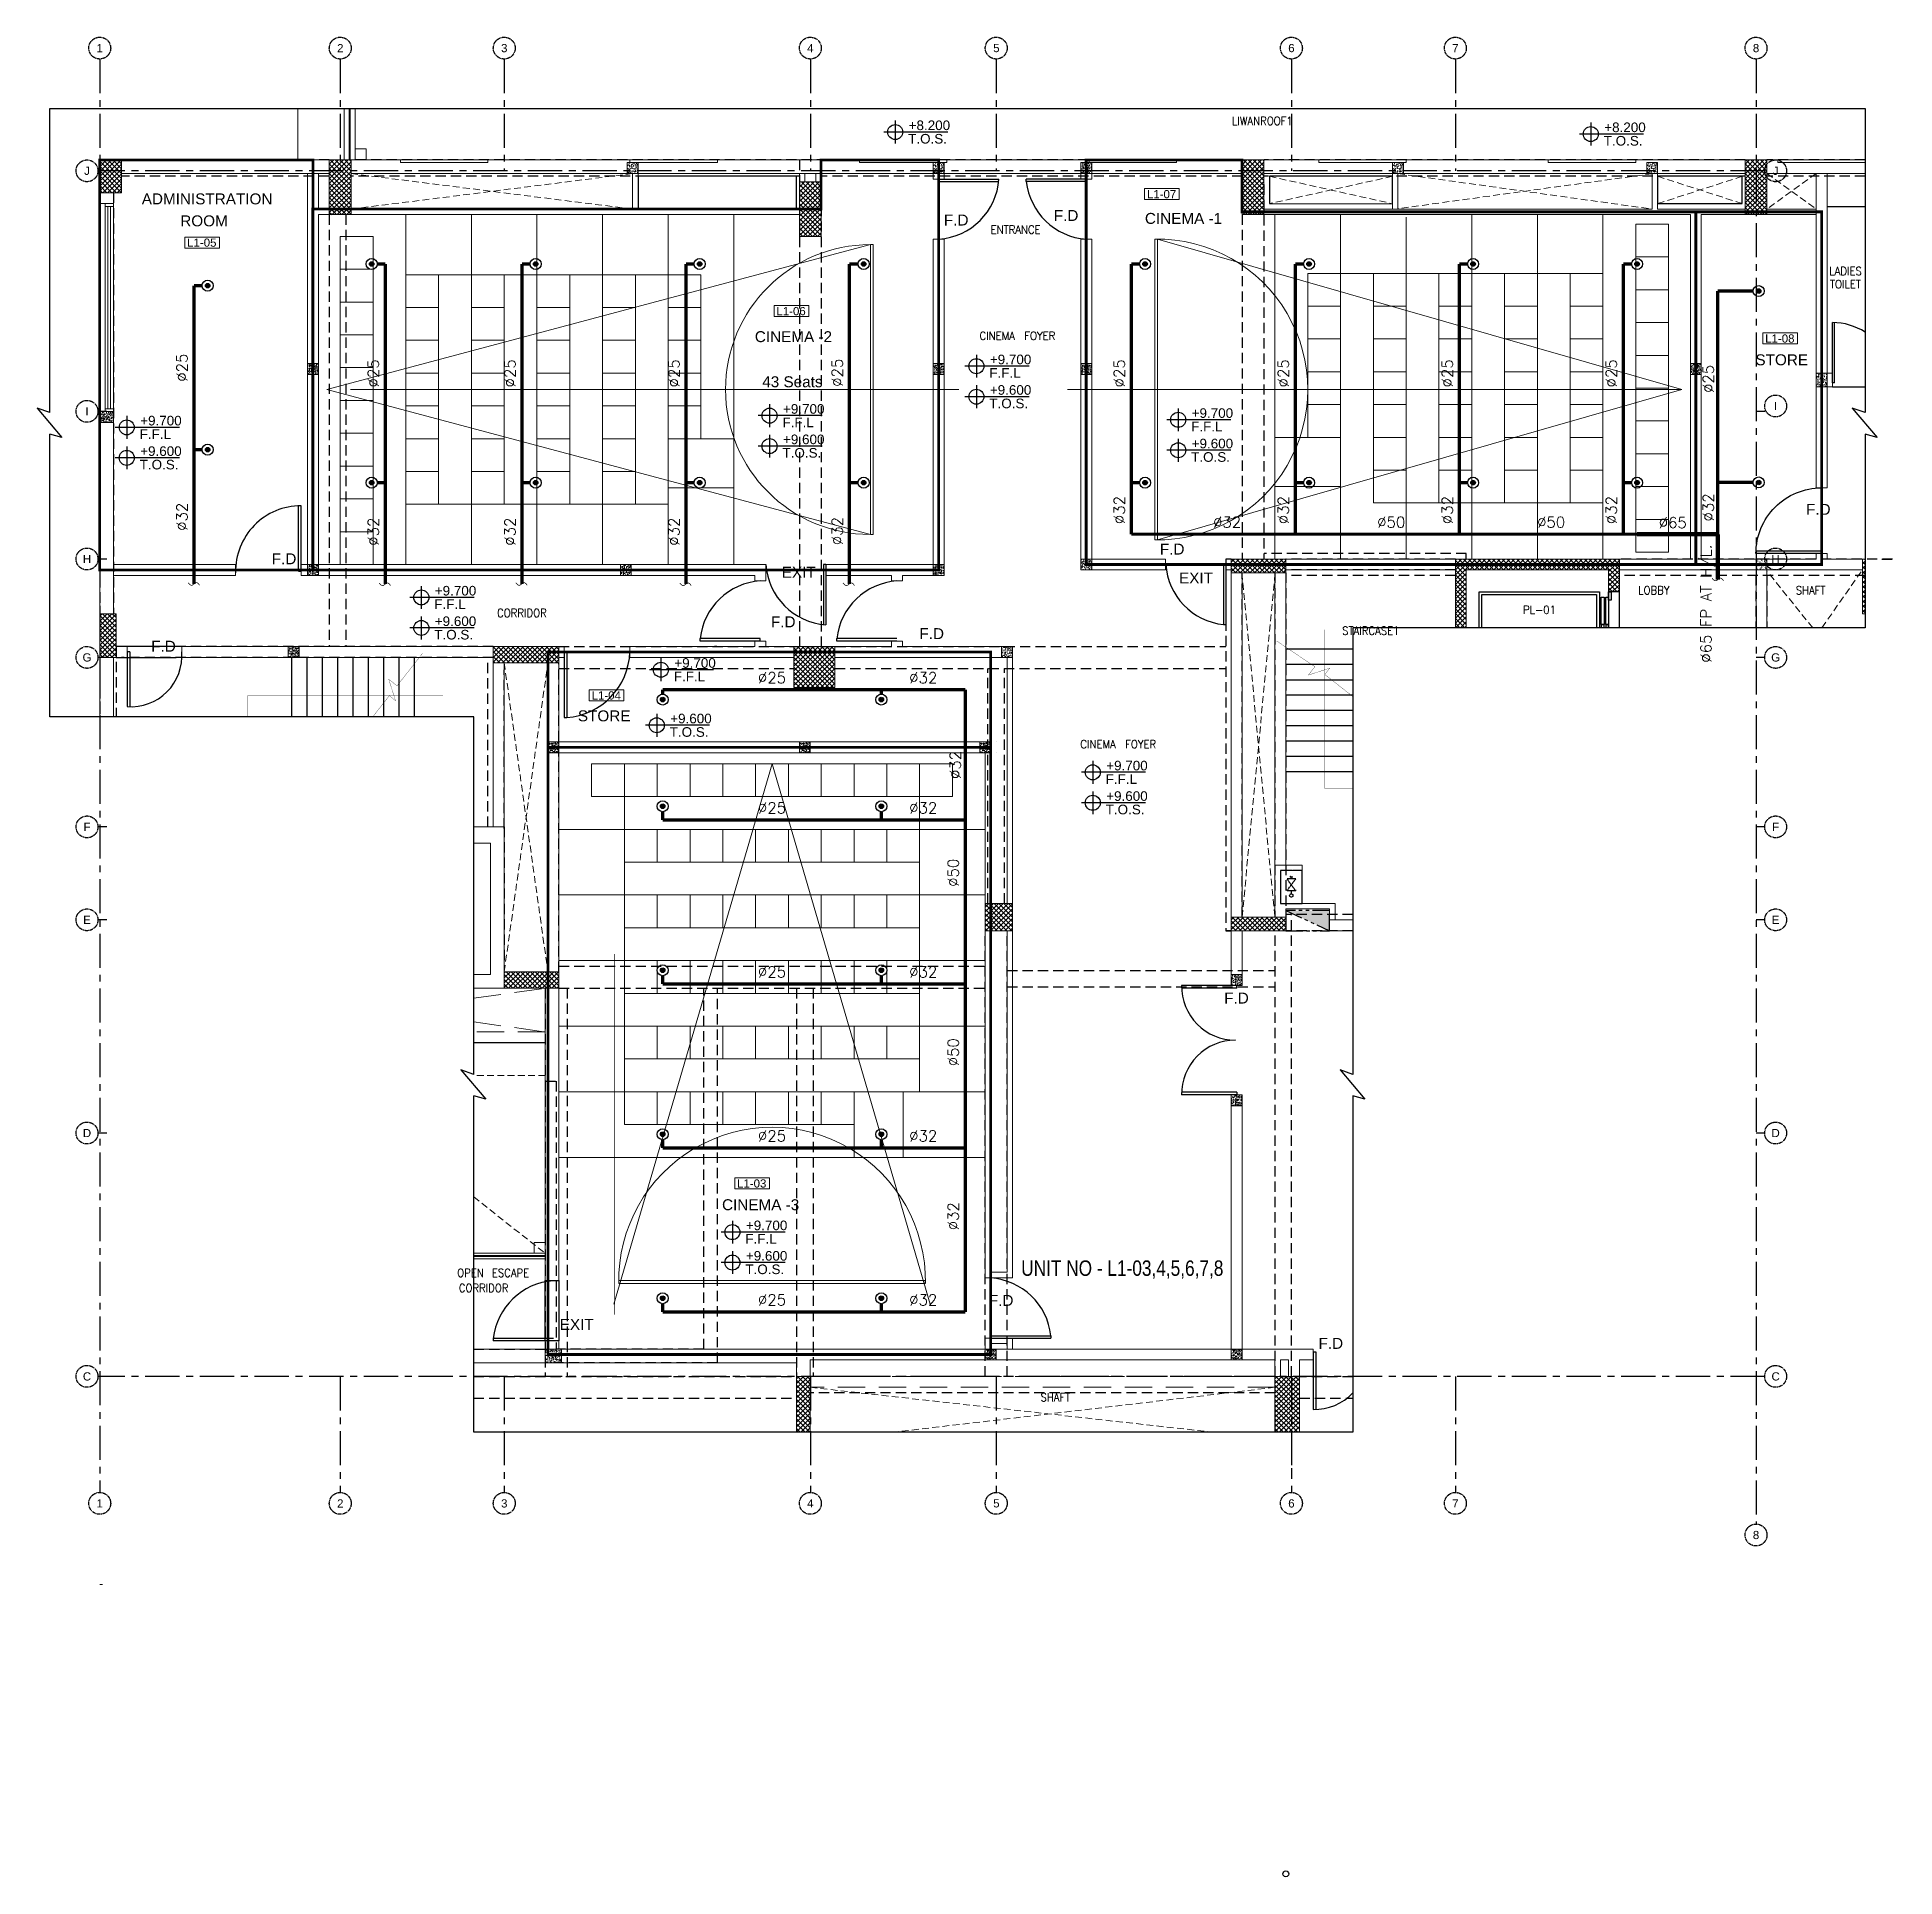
# Model space of a CAD drawing. Header units: millimetres. Extents: x 120409 to 293413, y 279268 to 473550.
# Drawn here: x 259429 to 293413, y 279268 to 312918 of the extents above; entities that cross this region are included whole.
import ezdxf
from ezdxf.enums import TextEntityAlignment as Align

# ---------------------------------------------------------------- set-up
doc = ezdxf.new("R2010")
doc.units = ezdxf.units.MM
doc.header["$LTSCALE"] = 50
doc.header["$MEASUREMENT"] = 0
for name, pattern in [('BASE PLANS-J 2-4-16$0$CENTER', [2, 1.25, -0.25, 0.25, -0.25]), ('BASE PLANS-J 2-4-16$0$HIDDENX2', [0.75, 0.5, -0.25]), ('BASE PLANS-J 2-4-16$0$PHANTOM2', [1.25, 0.625, -0.125, 0.125, -0.125, 0.125, -0.125]), ('DASHED2', [9.525, 6.35, -3.175]), ('FF$0$HIDDEN2', [0.1875, 0.125, -0.0625])]:
    doc.linetypes.add(name, pattern=pattern)
for name, color, linetype, lineweight in [('A-LEASING LINE', 255, 'DASHED2', 9), ('A-LEASING NUMBER', 255, 'Continuous', 9), ('BASE PLANS-J 2-4-16$0$A-BLOCK', 255, 'Continuous', 18), ('BASE PLANS-J 2-4-16$0$A-CINEMA DETAILS', 255, 'Continuous', 13), ('BASE PLANS-J 2-4-16$0$A-Concrete post &encasement added 28-3-2011', 255, 'Continuous', 5), ('BASE PLANS-J 2-4-16$0$A-GLASS', 255, 'Continuous', 5), ('BASE PLANS-J 2-4-16$0$A-HIDDEN', 8, 'BASE PLANS-J 2-4-16$0$HIDDENX2', 9), ('BASE PLANS-J 2-4-16$0$A-LOUVERS', 255, 'Continuous', 5), ('BASE PLANS-J 2-4-16$0$A-PROJECTION', 255, 'Continuous', 15), ('BASE PLANS-J 2-4-16$0$S-COL', 255, 'Continuous', 20)]:
    doc.layers.add(name, color=color, linetype=linetype, lineweight=lineweight)
for name, color, linetype in [('A-LEVEL', 255, 'Continuous'), ('A-TEXT', 255, 'Continuous'), ('BASE PLANS-J 2-4-16$0$150120', 255, 'Continuous'), ('BASE PLANS-J 2-4-16$0$A-AXIS', 255, 'Continuous'), ('BASE PLANS-J 2-4-16$0$A-DOOR', 255, 'Continuous'), ('BASE PLANS-J 2-4-16$0$A-TEXT', 255, 'Continuous'), ('BASE PLANS-J 2-4-16$0$AC-Fresh DUCT', 255, 'Continuous'), ('BASE PLANS-J 2-4-16$0$Axis', 8, 'BASE PLANS-J 2-4-16$0$CENTER'), ('BASE PLANS-J 2-4-16$0$BS-TOILET FUR', 255, 'Continuous'), ('BASE PLANS-J 2-4-16$0$ELEV.', 252, 'Continuous'), ('BASE PLANS-J 2-4-16$0$FD', 255, 'Continuous'), ('BASE PLANS-J 2-4-16$0$LIFTS', 8, 'Continuous'), ('BASE PLANS-J 2-4-16$0$P-FIRE-HOSE', 255, 'BASE PLANS-J 2-4-16$0$PHANTOM2'), ('BASE PLANS-J 2-4-16$0$S-COL-HAT', 8, 'Continuous'), ('BASE PLANS-J 2-4-16$0$stair', 8, 'Continuous'), ('DIM', 255, 'Continuous'), ('FF$0$A-CONCRETE HIDDEN', 8, 'FF$0$HIDDEN2'), ('FP-SPR-BRANCH', 4, 'Continuous'), ('FP-SPR-CR-MAIN', 6, 'Continuous'), ('OUT RETAIL', 253, 'Continuous'), ('P-FIRE-SPR', 6, 'Continuous'), ('P-FIRE-TXT', 181, 'Continuous'), ('P-PIPE-DRA', 40, 'Continuous'), ('P-PIPE-RW', 80, 'Continuous'), ('TBK', 7, 'Continuous')]:
    doc.layers.add(name, color=color, linetype=linetype)
doc.styles.add('ARIAL', font='ARIALUNI.TTF')
doc.styles.add('BASE PLANS-J 2-4-16$0$ARIAL', font='ARIALUNI.TTF')
doc.styles.add('BASE PLANS-J 2-4-16$0$style1', font='arial.ttf')
doc.styles.add('FRAME-ARIAL', font='arial.ttf', dxfattribs={"width": 0.8, "height": 0.35})
doc.styles.add('ROMANS', font='ROMANS.shx', dxfattribs={"width": 0.9})
doc.styles.add('VK', font='arial.ttf', dxfattribs={"width": 0.8})
pattern_1 = [(135, (251342.426, 0), (-44.194174, -44.194174), []), (225, (251342.426, 0), (44.194174, -44.194174), [])]
pattern_2 = [(140, (251342.426, 0), (6.275213, 71.726018), [7.5, -82.5]), (85, (251342.426, 0), (-75.219213, -13.875133), [6, -66]), (190.451444, (251342.95, 5.98), (-68.943999, 57.850885), [6.37402, -70.114211]), (136.1842, (251322.43, 1e-15), (16.551928, 106.724133), [11.25, -123.75]), (186.635635, (251323.8, 8.89), (-97.41186, 93.466195), [9.561034, -105.171376]), (81.184164, (251322.43, 1e-15), (-97.41186, 93.466195), [9, -99]), (111, (251327.426, 10), (40.261889, 59.690705), [7.5, -82.5]), (56, (251327.426, 10), (-72.515005, 24.331533), [6, -66]), (161.451445, (251330.78, 14.974), (-32.253115, 84.022238), [6.374019, -70.114211]), (127.5, (251342.426, 0), (-33.2893854, 1.2159855), [0, -65.2, 0, -67, 0, -66.25]), (97.5, (251342.426, 0), (-39.441171, 26.3069537), [0, -38.2, 0, -63.7, 0, -25.25]), (57.5, (251342.426, -22.3), (2.2554872, 53.3822436), [0, -25, 0, -78, 0, -103.5]), (47.5, (251342.426, -32.3), (-10.010498, 58.318617), [0, -32.5, 0, -51.8, 0, -73.5])]

msp = doc.modelspace()

# ---------------------------------------------------------------- texts
at = {"layer": 'A-TEXT', "style": 'ARIAL'}
for s, rotation, p in [('ADMINISTRATION', 359.9958, (261343, 309860)), ('ROOM', 359.9958, (262047, 309458)), ('CINEMA -1', 0.0042, (279694, 309503)), ('CINEMA -2', 359.9958, (272558, 307340)), ('STORE', 359.9958, (290863, 306917)), ('43 Seats', 359.9958, (272694, 306515)), ('STORE', 359.9958, (269321, 300404)), ('CINEMA -3', 359.9958, (271958, 291462))]:
    msp.add_text(s, height=200, rotation=rotation, dxfattribs=at).set_placement(p)
at = {"layer": 'BASE PLANS-J 2-4-16$0$A-TEXT', "style": 'BASE PLANS-J 2-4-16$0$ARIAL'}
for p in [(273051, 303030), (280318, 302926), (268989, 289273)]:
    msp.add_text('EXIT', height=200, rotation=359.9958, dxfattribs=at).set_placement(p)
at = {"layer": 'BASE PLANS-J 2-4-16$0$FD', "style": 'BASE PLANS-J 2-4-16$0$ARIAL'}
for p in [(276017, 309473), (278027, 309556), (291788, 304181), (279968, 303454), (263721, 303277), (272853, 302123), (261515, 301678), (275569, 301908), (281144, 295242), (276839, 289712), (282870, 288926)]:
    msp.add_text('F.D', height=200, rotation=0.0042, dxfattribs=at).set_placement(p)
at = {"layer": 'OUT RETAIL', "style": 'ROMANS', "width": 0.9}
for tag, p in [('LIWANROOF1', (281842, 311386, 0)), ('ENTRANCE', (277329, 309398)), ('LADIES', (292512, 308640)), ('TOILET', (292510, 308400)), ('CINEMA', (276993, 307456)), ('FOYER', (277772, 307456)), ('LOBBY', (289005, 302801)), ('SHAFT', (291872, 302801)), ('CORRIDOR', (268297, 302386)), ('PL-01', (286912, 302444)), ('STAIRCASE1', (283826, 302061)), ('CINEMA', (278837, 299985)), ('FOYER', (279617, 299985)), ('OPEN', (267356, 290315)), ('ESCAPE', (268089, 290315)), ('CORRIDOR', (267597, 290039)), ('SHAFT', (278056, 288040, 0))]:
    msp.add_attdef(tag, text='ROOM', height=150, rotation=0, dxfattribs=at).set_placement(p, align=Align.MIDDLE_CENTER)
at = {"layer": 'P-FIRE-TXT', "style": 'ROMANS'}
for s, p in [('%%C25', (262078, 306873)), ('%%C25', (265579, 306769)), ('%%C25', (268079, 306769)), ('%%C25', (271079, 306769)), ('%%C25', (274065, 306780)), ('%%C25', (279227, 306769)), ('%%C25', (282227, 306769)), ('%%C25', (285227, 306769)), ('%%C25', (288227, 306769)), ('%%C25', (290001, 306667)), ('%%C32', (279227, 304268)), ('%%C32', (282227, 304268)), ('%%C32', (285227, 304268)), ('%%C32', (288227, 304268)), ('%%C32', (290001, 304317)), ('%%C32', (262078, 304145)), ('%%C32', (265579, 303873)), ('%%C32', (268079, 303873)), ('%%C32', (271079, 303873)), ('%%C32', (274065, 303884)), ('%%C65 FP AT H/L.', (289959, 302556)), ('%%C32', (276226, 299606)), ('%%C50', (276187, 297633)), ('%%C50', (276187, 294351)), ('%%C32', (276187, 291351))]:
    msp.add_text(s, height=200, rotation=90, dxfattribs=at).set_placement(p, align=Align.MIDDLE_CENTER)
for s, p in [('%%C32', (281197, 304047)), ('%%C50', (284199, 304047)), ('%%C50', (287125, 304047)), ('%%C65', (289350, 304038)), ('%%C25', (272872, 301201)), ('%%C32', (275639, 301201)), ('%%C25', (272872, 298821)), ('%%C32', (275639, 298821)), ('%%C25', (272872, 295821)), ('%%C32', (275639, 295821)), ('%%C25', (272872, 292821)), ('%%C32', (275639, 292821)), ('%%C25', (272872, 289821)), ('%%C32', (275639, 289821))]:
    msp.add_text(s, height=200, dxfattribs=at).set_placement(p, align=Align.MIDDLE_CENTER)
at = {"layer": 'TBK', "color": 4, "style": 'FRAME-ARIAL', "width": 0.8}
msp.add_text('UNIT NO - L1-03,4,5,6,7,8 ', height=282.24, dxfattribs=at).set_placement((277431, 290261))

# ---------------------------------------------------------------- blocks, each defined once
blk = doc.blocks.new('BASE PLANS-J 2-4-16$0$ax-new')
at = {"layer": 'BASE PLANS-J 2-4-16$0$Axis', "ltscale": 10}
for p, q in [((-139622, 419318), (-139622, 393099)), ((-135222, 419318), (-135222, 417273)), ((-132222, 419318), (-132222, 417273)), ((-126622, 419318), (-126622, 417273)), ((-123222, 419318), (-123222, 417273)), ((-117822, 419318), (-117822, 417273)), ((-114822, 419318), (-114822, 417273)), ((-109322, 419318), (-109322, 392521)), ((-109164, 417273), (-139655, 417273)), ((-139494, 412873), (-139655, 412873)), ((-109164, 412873), (-109322, 412873)), ((-139494, 410173), (-139655, 410173)), ((-109164, 410173), (-109322, 410173)), ((-139494, 408373), (-139655, 408373)), ((-109164, 408373), (-109322, 408373)), ((-139494, 405273), (-139655, 405273)), ((-109164, 405273), (-109322, 405273)), ((-139494, 403573), (-139655, 403573)), ((-109164, 403573), (-109322, 403573)), ((-139494, 399673), (-139655, 399673)), ((-109164, 399673), (-109322, 399673)), ((-109164, 395223), (-139655, 395223)), ((-135222, 395223), (-135222, 393099)), ((-132222, 395223), (-132222, 393099)), ((-126622, 395223), (-126622, 393099)), ((-123222, 395223), (-123222, 393099)), ((-117822, 395223), (-117822, 393099)), ((-114822, 395223), (-114822, 393099))]:
    blk.add_line(p, q, dxfattribs=at)
at = {"layer": 'BASE PLANS-J 2-4-16$0$Axis'}
for centre in [(-139622, 419518), (-135222, 419518), (-132222, 419518), (-126622, 419518), (-123222, 419518), (-117822, 419518), (-114822, 419518), (-109322, 419518), (-139855, 417273), (-108964, 417273), (-139855, 412873), (-108964, 412972), (-139855, 410173), (-108964, 410173), (-139855, 408373), (-108964, 408373), (-139855, 405273), (-108964, 405273), (-139855, 403573), (-108964, 403573), (-139855, 399673), (-108964, 399673), (-139855, 395222), (-108964, 395222), (-139622, 392899), (-135222, 392899), (-132222, 392899), (-126622, 392899), (-123222, 392899), (-117822, 392899), (-114822, 392899), (-109322, 392321)]:
    blk.add_circle(centre, 200, dxfattribs=at)
at = {"layer": 'BASE PLANS-J 2-4-16$0$Axis', "style": 'BASE PLANS-J 2-4-16$0$style1'}
for s, p in [('1', (-139622, 419518)), ('2', (-135222, 419518)), ('3', (-132222, 419518)), ('4', (-126622, 419518)), ('5', (-123219, 419518)), ('6', (-117822, 419518)), ('7', (-114822, 419518)), ('8', (-109322, 419518)), ('J', (-139855, 417273)), ('J', (-108964, 417273)), ('I', (-139855, 412873)), ('I', (-108964, 412972)), ('H', (-139855, 410173)), ('H', (-108964, 410173)), ('G', (-139855, 408373)), ('G', (-108964, 408373)), ('F', (-139855, 405273)), ('F', (-108964, 405273)), ('E', (-139855, 403573)), ('E', (-108964, 403573)), ('D', (-139855, 399673)), ('D', (-108964, 399673)), ('C', (-139855, 395222)), ('C', (-108964, 395222)), ('1', (-139622, 392899)), ('2', (-135222, 392899)), ('3', (-132222, 392899)), ('4', (-126622, 392899)), ('5', (-123219, 392899)), ('6', (-117822, 392899)), ('7', (-114822, 392899)), ('8', (-109322, 392321))]:
    blk.add_text(s, height=150, dxfattribs=at).set_placement(p, align=Align.MIDDLE)
blk = doc.blocks.new('BASE PLANS-J 2-4-16$0$DOOR SINGLE1')
at = {"layer": 'BASE PLANS-J 2-4-16$0$A-DOOR'}
for p, q in [((-11552.4, 19407.6), (-11555.3, 19407.6)), ((-11555.3, 19407.6), (-11555.3, 19327.6)), ((-11552.4, 19407.6), (-11552.4, 19327.6))]:
    blk.add_line(p, q, dxfattribs=at)
blk.add_arc((-11555.3, 19407.6), 80, 270, 0, dxfattribs=at)
blk = doc.blocks.new('BASE PLANS-J 2-4-16$0$fc1')
at = {"layer": 'BASE PLANS-J 2-4-16$0$P-FIRE-HOSE'}
for p, q in [((152, 200), (113, 200)), ((370, 200), (425, 200))]:
    blk.add_line(p, q, dxfattribs=at)
for points in [[(0, 0), (600, 0), (600, 400), (0, 400)], [(370, 280), (370, 120), (152, 280), (152, 120)]]:
    blk.add_lwpolyline(points, close=True, dxfattribs=at)
blk.add_circle((455, 200), 30.6, dxfattribs=at)
for centre, radius, start, end in [((134, 188), 23.9, 148.913, 211.087), ((90, 214), 26.5, 328.913, 26.8513)]:
    blk.add_arc(centre, radius, start, end, dxfattribs=at)
blk = doc.blocks.new('BASE PLANS-J 2-4-16$0$fcd')
at = {"layer": 'BASE PLANS-J 2-4-16$0$P-FIRE-HOSE'}
h = blk.add_hatch(color=256, dxfattribs=at)
h.dxf.hatch_style = 1
h.paths.add_polyline_path([(-80, 0), (-80, -37), (0, -37), (-33.5, -21.5), (-34.2, -21.2), (-34.9, -20.9)])
blk.add_line((0, -37), (-80, 0), dxfattribs=at)
blk.add_lwpolyline([(-80, -37), (0, -37), (0, 0), (-80, 0)], close=True, dxfattribs=at)
blk = doc.blocks.new('LEASING')
at = {"layer": 'A-LEASING NUMBER'}
blk.add_lwpolyline([(271, 87), (799, 87), (799, 255), (271, 255)], close=True, dxfattribs=at)
at = {"layer": 'A-LEASING NUMBER', "style": 'ARIAL'}
blk.add_attdef('4TH-01', text='', height=100, dxfattribs=at).set_placement((530, 170), align=Align.MIDDLE_CENTER)
blk = doc.blocks.new('HK')
for points in [[(82.2, 0), (-17.8, 0)], [(0, 17.8), (0, -17.8)]]:
    blk.add_lwpolyline(points)
blk.add_circle((0, 0), 11.7)
at = {"style": 'VK'}
for tag, p in [('REL', (21, 3)), ('APS', (20.2, -18))]:
    blk.add_attdef(tag, p, '', height=15, dxfattribs=at)
blk = doc.blocks.new('A$C15096C43')
at = {"layer": 'FF$0$A-CONCRETE HIDDEN', "ltscale": 30}
for p, q in [((3800, 600), (0, 600)), ((20503, 600), (4200, 600)), ((12400, 600), (12400, -8300)), ((12800, 600), (12800, -8300)), ((29700, 600), (20903, 600)), ((31897, 600), (30100, 600)), ((-400, 0), (-400, -7700)), ((-150, 0), (-150, -7700)), ((3800, 300), (0, 300)), ((12400, 300), (4200, 300)), ((20503, 300), (12800, 300)), ((29699, 300), (20899, 300)), ((20899, 150), (20899, -6700)), ((31897, 300), (30100, 300)), ((3800, -400), (3800, -8300)), ((4100, -400), (4100, -8300)), ((20499, -400), (20499, -6700)), ((32400, -6700), (27400, -6700)), ((32200, -6700), (32440, -6700)), ((20499, -13250), (20499, -6950)), ((21099, -6950), (21099, -13250)), ((21298, -6950), (21299, -13500)), ((31900, -7000), (27400, -7000)), ((29900, -7000), (29900, -7957)), ((30099, -7000), (30099, -7957)), ((6799, -8300), (-100, -8300)), ((-100, -8300), (-100, -9584)), ((7999, -8300), (20199, -8300)), ((-400, -8500), (-400, -9584)), ((6799, -8500), (-1, -8500)), ((6700, -11600), (6700, -8500)), ((7000, -11629), (7000, -8729)), ((7798, -14250), (7798, -8600)), ((7998, -14250), (7998, -8600)), ((7999, -8700), (12300, -8700)), ((13050, -8700), (20199, -8700)), ((15850, -13000), (15850, -8700)), ((16150, -13000), (16150, -8700)), ((7000, -11600), (7000, -14200)), ((20300, -13250), (20299, -13250)), ((22526, -13200), (21299, -13200)), ((21401, -21650), (21401, -13200)), ((20300, -13500), (20199, -13500)), ((21101, -21650), (21101, -13500)), ((22526, -13500), (21299, -13500)), ((21303, -13290), (21303, -13290)), ((15800, -21650), (15800, -13600)), ((16200, -21650), (16200, -13600)), ((7999, -14150), (15800, -14150)), ((16200, -14225), (21100, -14225)), ((7750, -14550), (7750, -21650)), ((7999, -14550), (15800, -14550)), ((8150, -14550), (8150, -21650)), ((10650, -21150), (10650, -14550, 0)), ((10900, -21400), (10900, -14550, 0)), ((12349, -14550), (12349, -21650)), ((12650, -14550), (12650, -21650)), ((16200, -14525), (21100, -14525)), ((7750, -16250), (7750, -21150)), ((7750, -16250), (7950, -16250)), ((7950, -16250), (7950, -21150)), ((6443, -21150), (7750, -21150)), ((6443, -21150), (7750, -21150)), ((10900, -21400), (7750, -21400)), ((10650, -21150), (7950, -21150)), ((6443, -21650), (12299, -21650)), ((21101, -21650), (12600, -21650)), ((21211, -21650), (22526, -21650)), ((6443, -22050), (12350, -22050)), ((21101, -21950), (12600, -21950)), ((21550, -22050), (22526, -22050)), ((21400, -23050), (21400, -23569))]:
    blk.add_line(p, q, dxfattribs=at)
for points in [[(20300, -6700), (20199, -6700), (20199, -13500), (20300, -13500)], [(24600, -6700), (24600, -6600), (20900, -6600)], [(24400, -6700), (21300, -6700)], [(24400, -6900), (21300, -6900)], [(24400, -7000), (21300, -7000)]]:
    blk.add_lwpolyline(points, dxfattribs=at)
blk = doc.blocks.new('up pen')
at = {"layer": 'P-FIRE-SPR'}
h = blk.add_hatch(color=256, dxfattribs=at)
h.dxf.hatch_style = 1
edge = h.paths.add_edge_path()
edge.add_arc((0, 0), 42.2, 0, 360)
for radius in [100, 42.2]:
    blk.add_circle((0, 0), radius, dxfattribs=at)
blk = doc.blocks.new('*U95')
at = {"layer": 'P-PIPE-DRA', "color": 1, "const_width": 0.02}
blk.add_lwpolyline([(-0.091, 0.142), (-0.093, 0.112), (-0.093, 0.083), (-0.092, 0.07), (-0.09, 0.057), (-0.087, 0.045), (-0.083, 0.035), (-0.077, 0.026), (-0.07, 0.018), (-0.061, 0.012), (-0.051, 0.008), (-0.039, 0.005), (-0.026, 0.003), (0.001, 0), (0.028, -0.003), (0.041, -0.005), (0.052, -0.007), (0.063, -0.011), (0.072, -0.017), (0.079, -0.024), (0.084, -0.033), (0.088, -0.043), (0.09, -0.055), (0.091, -0.067), (0.092, -0.081), (0.09, -0.109), (0.087, -0.139)], dxfattribs=at)

# ---------------------------------------------------------------- hatches: boundary and pattern name
at = {"layer": 'BASE PLANS-J 2-4-16$0$A-Concrete post &encasement added 28-3-2011', "ltscale": 15}
h = msp.add_hatch(dxfattribs=at)
h.set_pattern_fill('AR-CONC', color=256, scale=10, angle=90)
h.set_pattern_definition([(140, (245742.844, -0.0003), (6.275213, 71.726018), [7.5, -82.5]), (85, (245742.844, -0.0003), (-75.219213, -13.875133), [6, -66]), (190.451444, (245743.37, 5.98), (-68.943999, 57.850885), [6.37402, -70.114211]), (136.1842, (245722.84, -0.0003), (16.551928, 106.724133), [11.25, -123.75]), (186.635635, (245724.22, 8.89), (-97.41186, 93.466195), [9.561034, -105.171376]), (81.184164, (245722.84, -0.0003), (-97.41186, 93.466195), [9, -99]), (111, (245727.844, 10), (40.261889, 59.690705), [7.5, -82.5]), (56, (245727.844, 10), (-72.515005, 24.331533), [6, -66]), (161.451445, (245731.2, 14.974), (-32.253115, 84.022238), [6.374019, -70.114211]), (127.5, (245742.844, -0.0003), (-33.2893854, 1.2159855), [0, -65.2, 0, -67, 0, -66.25]), (97.5, (245742.844, -0.0003), (-39.441171, 26.3069537), [0, -38.2, 0, -63.7, 0, -25.25]), (57.5, (245742.844, -22.3), (2.2554872, 53.3822436), [0, -25, 0, -78, 0, -103.5]), (47.5, (245742.844, -32.3), (-10.010498, 58.318617), [0, -32.5, 0, -51.8, 0, -73.5])])
h.paths.add_polyline_path([(270223, 310623), (270423, 310623), (270423, 310423), (270223, 310423)])
h = msp.add_hatch(dxfattribs=at)
h.set_pattern_fill('AR-CONC', color=256, scale=10, angle=90)
h.set_pattern_definition(pattern_2)
h.paths.add_polyline_path([(275823, 310623), (276023, 310623), (276023, 310423), (275823, 310423)])
h = msp.add_hatch(dxfattribs=at)
h.set_pattern_fill('AR-CONC', color=256, scale=10, angle=90)
h.set_pattern_definition(pattern_2)
h.paths.add_polyline_path([(278523, 310623), (278723, 310623), (278723, 310423), (278523, 310423)])
h = msp.add_hatch(dxfattribs=at)
h.set_pattern_fill('AR-CONC', color=256, scale=10, angle=90)
h.set_pattern_definition([(140, (259742.64, -2e-05), (6.275213, 71.726018), [7.5, -82.5]), (85, (259742.64, -2e-05), (-75.219213, -13.875133), [6, -66]), (190.451444, (259743.165, 5.98), (-68.943999, 57.850885), [6.37402, -70.114211]), (136.1842, (259722.64, -2e-05), (16.551928, 106.724133), [11.25, -123.75]), (186.635635, (259724.02, 8.89), (-97.41186, 93.466195), [9.561034, -105.171376]), (81.184164, (259722.64, -2e-05), (-97.41186, 93.466195), [9, -99]), (111, (259727.64, 10), (40.261889, 59.690705), [7.5, -82.5]), (56, (259727.64, 10), (-72.515005, 24.331533), [6, -66]), (161.451445, (259731, 14.974), (-32.253115, 84.022238), [6.374019, -70.114211]), (127.5, (259742.642, -2e-05), (-33.2893854, 1.2159855), [0, -65.2, 0, -67, 0, -66.25]), (97.5, (259742.642, -2e-05), (-39.441171, 26.3069537), [0, -38.2, 0, -63.7, 0, -25.25]), (57.5, (259742.642, -22.3), (2.2554872, 53.3822436), [0, -25, 0, -78, 0, -103.5]), (47.5, (259742.64, -32.3), (-10.010498, 58.318617), [0, -32.5, 0, -51.8, 0, -73.5])])
h.paths.add_polyline_path([(284223, 310623), (284423, 310623), (284423, 310423), (284223, 310423)])
h = msp.add_hatch(dxfattribs=at)
h.set_pattern_fill('AR-CONC', color=256, scale=10, angle=90)
h.set_pattern_definition([(140, (264393.615, 0.0002), (6.275213, 71.726018), [7.5, -82.5]), (85, (264393.615, 0.0002), (-75.219213, -13.875133), [6, -66]), (190.451444, (264394.14, 5.98), (-68.943999, 57.850885), [6.37402, -70.114211]), (136.1842, (264373.615, 0.0002), (16.551928, 106.724133), [11.25, -123.75]), (186.635635, (264375, 8.89), (-97.41186, 93.466195), [9.561034, -105.171376]), (81.184164, (264373.62, 0.0002), (-97.41186, 93.466195), [9, -99]), (111, (264378.615, 10), (40.261889, 59.690705), [7.5, -82.5]), (56, (264378.615, 10), (-72.515005, 24.331533), [6, -66]), (161.451445, (264381.97, 14.974), (-32.253115, 84.022238), [6.374019, -70.114211]), (127.5, (264393.615, 0.0002), (-33.2893854, 1.2159855), [0, -65.2, 0, -67, 0, -66.25]), (97.5, (264393.615, 0.0002), (-39.441171, 26.3069537), [0, -38.2, 0, -63.7, 0, -25.25]), (57.5, (264393.615, -22.3), (2.2554872, 53.3822436), [0, -25, 0, -78, 0, -103.5]), (47.5, (264393.615, -32.3), (-10.010498, 58.318617), [0, -32.5, 0, -51.8, 0, -73.5])])
h.paths.add_polyline_path([(288874, 310623), (289074, 310623), (289074, 310423), (288874, 310423)])
h = msp.add_hatch(dxfattribs=at)
h.set_pattern_fill('AR-CONC', color=256, scale=10, angle=90)
h.set_pattern_definition(pattern_2)
h.paths.add_polyline_path([(264373, 306948), (264573, 306948), (264573, 306748), (264373, 306748)])
h = msp.add_hatch(dxfattribs=at)
h.set_pattern_fill('AR-CONC', color=256, scale=10, angle=90)
h.set_pattern_definition(pattern_2)
h.paths.add_polyline_path([(275823, 306948), (276023, 306948), (276023, 306748), (275823, 306748)])
h = msp.add_hatch(dxfattribs=at)
h.set_pattern_fill('AR-CONC', color=256, scale=10, angle=90)
h.set_pattern_definition(pattern_2)
h.paths.add_polyline_path([(278523, 306948), (278723, 306948), (278723, 306748), (278523, 306748)])
h = msp.add_hatch(dxfattribs=at)
h.set_pattern_fill('AR-CONC', color=256, scale=10, angle=90)
h.set_pattern_definition(pattern_2)
h.paths.add_polyline_path([(289673, 306948), (289873, 306948), (289873, 306748), (289673, 306748)])
h = msp.add_hatch(dxfattribs=at)
h.set_pattern_fill('AR-CONC', color=256, scale=10, angle=90)
h.set_pattern_definition(pattern_2)
h.paths.add_polyline_path([(291973, 306773), (292173, 306773), (292173, 306523), (291973, 306523)])
h = msp.add_hatch(dxfattribs=at)
h.set_pattern_fill('AR-CONC', color=256, scale=10, angle=90)
h.set_pattern_definition(pattern_2)
h.paths.add_polyline_path([(260573, 306072), (260823, 306072), (260823, 305872), (260573, 305872)])
h = msp.add_hatch(dxfattribs=at)
h.set_pattern_fill('AR-CONC', color=256, scale=10, angle=90)
h.set_pattern_definition(pattern_2)
h.paths.add_polyline_path([(264373, 303273), (264573, 303273), (264573, 303073), (264373, 303073)])
h = msp.add_hatch(dxfattribs=at)
h.set_pattern_fill('AR-CONC', color=256, scale=10, angle=90)
h.set_pattern_definition(pattern_2)
h.paths.add_polyline_path([(270098, 303273), (270298, 303273), (270298, 303073), (270098, 303073)])
h = msp.add_hatch(dxfattribs=at)
h.set_pattern_fill('AR-CONC', color=256, scale=10, angle=90)
h.set_pattern_definition(pattern_2)
h.paths.add_polyline_path([(275823, 303273), (276023, 303273), (276023, 303073), (275823, 303073)])
h = msp.add_hatch(dxfattribs=at)
h.set_pattern_fill('AR-CONC', color=256, scale=10, angle=90)
h.set_pattern_definition(pattern_2)
h.paths.add_polyline_path([(278523, 303373), (278723, 303373), (278723, 303173), (278523, 303173)])
h = msp.add_hatch(dxfattribs=at)
h.set_pattern_fill('AR-CONC', color=256, scale=10, angle=90)
h.set_pattern_definition(pattern_2)
h.paths.add_polyline_path([(290873, 303373), (291073, 303373), (291073, 303173), (290873, 303173)])
h = msp.add_hatch(dxfattribs=at)
h.set_pattern_fill('AR-CONC', color=256, scale=10, angle=90)
h.set_pattern_definition([(140, (241992.295, 1745), (6.275213, 71.726018), [7.5, -82.5]), (85, (241992.295, 1745), (-75.219213, -13.875133), [6, -66]), (190.451444, (241992.82, 1750.976), (-68.943999, 57.850885), [6.37402, -70.114211]), (136.1842, (241972.295, 1745), (16.551928, 106.724133), [11.25, -123.75]), (186.635635, (241973.67, 1753.89), (-97.41186, 93.466195), [9.561034, -105.171376]), (81.184164, (241972.3, 1745), (-97.41186, 93.466195), [9, -99]), (111, (241977.295, 1755), (40.261889, 59.690705), [7.5, -82.5]), (56, (241977.295, 1755), (-72.515005, 24.331533), [6, -66]), (161.451445, (241980.65, 1759.97), (-32.253115, 84.022238), [6.374019, -70.114211]), (127.5, (241992.295, 1745), (-33.2893854, 1.2159855), [0, -65.2, 0, -67, 0, -66.25]), (97.5, (241992.295, 1745), (-39.441171, 26.3069537), [0, -38.2, 0, -63.7, 0, -25.25]), (57.5, (241992.295, 1722.7), (2.2554872, 53.3822436), [0, -25, 0, -78, 0, -103.5]), (47.5, (241992.295, 1712.7), (-10.010498, 58.318617), [0, -32.5, 0, -51.8, 0, -73.5])])
h.paths.add_polyline_path([(264023, 301773), (264223, 301773), (264223, 301573), (264023, 301573)])
h = msp.add_hatch(dxfattribs=at)
h.set_pattern_fill('AR-CONC', color=256, scale=10, angle=90)
h.set_pattern_definition([(140, (251642.4, 0.0004), (6.275213, 71.726018), [7.5, -82.5]), (85, (251642.4, 0.0004), (-75.219213, -13.875133), [6, -66]), (190.451444, (251642.92, 5.98), (-68.943999, 57.850885), [6.37402, -70.114211]), (136.1842, (251622.4, 0.0004), (16.551928, 106.724133), [11.25, -123.75]), (186.635635, (251623.78, 8.89), (-97.41186, 93.466195), [9.561034, -105.171376]), (81.184164, (251622.4, 0.0004), (-97.41186, 93.466195), [9, -99]), (111, (251627.4, 10), (40.261889, 59.690705), [7.5, -82.5]), (56, (251627.4, 10), (-72.515005, 24.331533), [6, -66]), (161.451445, (251630.754, 14.975), (-32.253115, 84.022238), [6.374019, -70.114211]), (127.5, (251642.399, 0.0004), (-33.2893854, 1.2159855), [0, -65.2, 0, -67, 0, -66.25]), (97.5, (251642.4, 0.0004), (-39.441171, 26.3069537), [0, -38.2, 0, -63.7, 0, -25.25]), (57.5, (251642.399, -22.3), (2.2554872, 53.3822436), [0, -25, 0, -78, 0, -103.5]), (47.5, (251642.4, -32.3), (-10.010498, 58.318617), [0, -32.5, 0, -51.8, 0, -73.5])])
h.paths.add_polyline_path([(277073, 301773), (277273, 301773), (277273, 301573), (277073, 301573)])
h = msp.add_hatch(dxfattribs=at)
h.set_pattern_fill('AR-CONC', color=256, scale=10, angle=90)
h.set_pattern_definition([(140, (246742.385, 2e-09), (6.275213, 71.726018), [7.5, -82.5]), (85, (246742.385, 2e-09), (-75.219213, -13.875133), [6, -66]), (190.451444, (246742.91, 5.98), (-68.943999, 57.850885), [6.37402, -70.114211]), (136.1842, (246722.385, 2e-09), (16.551928, 106.724133), [11.25, -123.75]), (186.635635, (246723.76, 8.89), (-97.41186, 93.466195), [9.561034, -105.171376]), (81.184164, (246722.39, 2e-09), (-97.41186, 93.466195), [9, -99]), (111, (246727.385, 10), (40.261889, 59.690705), [7.5, -82.5]), (56, (246727.385, 10), (-72.515005, 24.331533), [6, -66]), (161.451445, (246730.74, 14.974), (-32.253115, 84.022238), [6.374019, -70.114211]), (127.5, (246742.385, 2e-09), (-33.2893854, 1.2159855), [0, -65.2, 0, -67, 0, -66.25]), (97.5, (246742.385, 2e-09), (-39.441171, 26.3069537), [0, -38.2, 0, -63.7, 0, -25.25]), (57.5, (246742.385, -22.3), (2.2554872, 53.3822436), [0, -25, 0, -78, 0, -103.5]), (47.5, (246742.385, -32.3), (-10.010498, 58.318617), [0, -32.5, 0, -51.8, 0, -73.5])])
h.paths.add_polyline_path([(268773, 300028), (268973, 300028), (268973, 299828), (268773, 299828)])
h = msp.add_hatch(dxfattribs=at)
h.set_pattern_fill('AR-CONC', color=256, scale=10, angle=90)
h.set_pattern_definition(pattern_2)
h.paths.add_polyline_path([(273373, 300028), (273573, 300028), (273573, 299828), (273373, 299828)])
h = msp.add_hatch(dxfattribs=at)
h.set_pattern_fill('AR-CONC', color=256, scale=10, angle=90)
h.set_pattern_definition([(140, (254641.966, -0.03), (6.275213, 71.726018), [7.5, -82.5]), (85, (254641.966, -0.03), (-75.219213, -13.875133), [6, -66]), (190.451444, (254642.49, 5.95), (-68.943999, 57.850885), [6.37402, -70.114211]), (136.1842, (254621.97, -0.03), (16.551928, 106.724133), [11.25, -123.75]), (186.635635, (254623.35, 8.87), (-97.41186, 93.466195), [9.561034, -105.171376]), (81.184164, (254621.97, -0.03), (-97.41186, 93.466195), [9, -99]), (111, (254626.966, 9.97), (40.261889, 59.690705), [7.5, -82.5]), (56, (254626.966, 9.97), (-72.515005, 24.331533), [6, -66]), (161.451445, (254630.32, 14.946), (-32.253115, 84.022238), [6.374019, -70.114211]), (127.5, (254641.966, -0.028), (-33.2893854, 1.2159855), [0, -65.2, 0, -67, 0, -66.25]), (97.5, (254641.966, -0.028), (-39.441171, 26.3069537), [0, -38.2, 0, -63.7, 0, -25.25]), (57.5, (254641.966, -22.328), (2.2554872, 53.3822436), [0, -25, 0, -78, 0, -103.5]), (47.5, (254641.966, -32.33), (-10.010498, 58.318617), [0, -32.5, 0, -51.8, 0, -73.5])])
h.paths.add_polyline_path([(276673, 300028), (276873, 300028), (276873, 299828), (276673, 299828)])
h = msp.add_hatch(dxfattribs=at)
h.set_pattern_fill('AR-CONC', color=256, scale=10, angle=90)
h.set_pattern_definition(pattern_2)
h.paths.add_polyline_path([(281273, 295773), (281473, 295773), (281473, 295573), (281273, 295573)])
h = msp.add_hatch(dxfattribs=at)
h.set_pattern_fill('AR-CONC', color=256, scale=10, angle=90)
h.set_pattern_definition(pattern_2)
h.paths.add_polyline_path([(281273, 293573), (281473, 293573), (281473, 293373), (281273, 293373)])
h = msp.add_hatch(dxfattribs=at)
h.set_pattern_fill('AR-CONC', color=256, scale=10, angle=90)
h.set_pattern_definition(pattern_2)
h.paths.add_polyline_path([(268723, 288923), (269023, 288923), (269023, 288673), (268723, 288673)])
h = msp.add_hatch(dxfattribs=at)
h.set_pattern_fill('AR-CONC', color=256, scale=10, angle=90)
h.set_pattern_definition(pattern_2)
h.paths.add_polyline_path([(276773, 288923), (276973, 288923), (276973, 288723), (276773, 288723)])
h = msp.add_hatch(dxfattribs=at)
h.set_pattern_fill('AR-CONC', color=256, scale=10, angle=90)
h.set_pattern_definition([(140, (255842.365, -0.0003), (6.275213, 71.726018), [7.5, -82.5]), (85, (255842.365, -0.0003), (-75.219213, -13.875133), [6, -66]), (190.451444, (255842.89, 5.98), (-68.943999, 57.850885), [6.37402, -70.114211]), (136.1842, (255822.365, -0.0003), (16.551928, 106.724133), [11.25, -123.75]), (186.635635, (255823.74, 8.89), (-97.41186, 93.466195), [9.561034, -105.171376]), (81.184164, (255822.36, -0.0003), (-97.41186, 93.466195), [9, -99]), (111, (255827.365, 10), (40.261889, 59.690705), [7.5, -82.5]), (56, (255827.365, 10), (-72.515005, 24.331533), [6, -66]), (161.451445, (255830.72, 14.974), (-32.253115, 84.022238), [6.374019, -70.114211]), (127.5, (255842.365, -0.0003), (-33.2893854, 1.2159855), [0, -65.2, 0, -67, 0, -66.25]), (97.5, (255842.365, -0.0003), (-39.441171, 26.3069537), [0, -38.2, 0, -63.7, 0, -25.25]), (57.5, (255842.365, -22.3), (2.2554872, 53.3822436), [0, -25, 0, -78, 0, -103.5]), (47.5, (255842.365, -32.3), (-10.010498, 58.318617), [0, -32.5, 0, -51.8, 0, -73.5])])
h.paths.add_polyline_path([(281273, 288923), (281473, 288923), (281473, 288723), (281273, 288723)])
at = {"layer": 'BASE PLANS-J 2-4-16$0$S-COL-HAT', "ltscale": 15}
h = msp.add_hatch(dxfattribs=at)
h.set_pattern_fill('ANSI37', color=256, scale=500, angle=90)
h.set_pattern_definition(pattern_1)
h.paths.add_polyline_path([(260573, 310073), (260973, 310073), (260973, 310673), (260573, 310673)])
h = msp.add_hatch(dxfattribs=at)
h.set_pattern_fill('ANSI37', color=256, scale=500, angle=90)
h.set_pattern_definition(pattern_1)
h.paths.add_polyline_path([(265173, 310673), (264773, 310673), (264773, 309673), (265173, 309673)])
h = msp.add_hatch(dxfattribs=at)
h.set_pattern_fill('ANSI37', color=256, scale=500, angle=90)
h.set_pattern_definition(pattern_1)
h.paths.add_polyline_path([(281872, 310673), (281472, 310673), (281472, 309673), (281872, 309673)])
h = msp.add_hatch(dxfattribs=at)
h.set_pattern_fill('ANSI37', color=256, scale=500, angle=90)
h.set_pattern_definition(pattern_1)
h.paths.add_polyline_path([(291073, 310673), (290673, 310673), (290673, 309673), (291073, 309673)])
h = msp.add_hatch(dxfattribs=at)
h.set_pattern_fill('ANSI37', color=256, scale=500, angle=90)
h.set_pattern_definition(pattern_1)
h.paths.add_polyline_path([(273773, 310273), (273373, 310273), (273373, 309273), (273773, 309273)])
h = msp.add_hatch(dxfattribs=at)
h.set_pattern_fill('ANSI37', color=256, scale=500, angle=90)
h.set_pattern_definition(pattern_1)
h.paths.add_polyline_path([(281273, 303373), (281273, 303123), (282273, 303123), (282273, 303373)])
h = msp.add_hatch(dxfattribs=at)
h.set_pattern_fill('ANSI37', color=256, scale=500, angle=90)
h.set_pattern_definition(pattern_1)
h.paths.add_polyline_path([(285373, 302116), (285573, 302116), (285573, 303173), (288173, 303173), (288173, 302773), (288373, 302773), (288373, 303373), (285373, 303373)])
h = msp.add_hatch(dxfattribs=at)
h.set_pattern_fill('ANSI37', color=256, scale=500, angle=90)
h.set_pattern_definition(pattern_1)
h.paths.add_polyline_path([(292871, 302373), (292871, 303373), (292823, 303373), (292823, 302373)])
h = msp.add_hatch(dxfattribs=at)
h.set_pattern_fill('ANSI37', color=256, scale=500, angle=90)
h.set_pattern_definition(pattern_1)
h.paths.add_polyline_path([(260873, 302373), (260573, 302373), (260573, 301573), (260873, 301573)])
h = msp.add_hatch(dxfattribs=at)
h.set_pattern_fill('ANSI37', color=256, scale=500, angle=90)
h.set_pattern_definition(pattern_1)
h.paths.add_polyline_path([(267773, 301773), (267773, 301473), (268973, 301473), (268973, 301773)])
h = msp.add_hatch(dxfattribs=at)
h.set_pattern_fill('ANSI37', color=256, scale=500, angle=90)
h.set_pattern_definition(pattern_1)
h.paths.add_polyline_path([(274023, 301773), (273273, 301773), (273273, 301023), (274023, 301023)])
h = msp.add_hatch(dxfattribs=at)
h.set_pattern_fill('ANSI37', color=256, scale=500, angle=90)
h.set_pattern_definition([(135, (251341.956, 4024.94), (-44.194174, -44.194174), []), (225, (251341.956, 4024.94), (44.194174, -44.194174), [])])
h.paths.add_polyline_path([(277273, 297073), (276773, 297073), (276773, 296573), (277273, 296573)])
h = msp.add_hatch(dxfattribs=at)
h.set_pattern_fill('ANSI37', color=256, scale=500, angle=90)
h.set_pattern_definition(pattern_1)
h.paths.add_polyline_path([(281273, 296823), (281273, 296573), (282273, 296573), (282273, 296823)])
h = msp.add_hatch(dxfattribs=at)
h.set_pattern_fill('ANSI37', color=256, scale=500, angle=90)
h.set_pattern_definition([(135, (251342.426, -50.43), (-44.194174, -44.194174), []), (225, (251342.426, -50.43), (44.194174, -44.194174), [])])
h.paths.add_polyline_path([(268972, 295823), (267973, 295823), (267973, 295523), (268972, 295523)])
h = msp.add_hatch(dxfattribs=at)
h.set_pattern_fill('ANSI37', color=256, scale=500, angle=90)
h.set_pattern_definition(pattern_1)
h.paths.add_polyline_path([(273323, 287402), (273573, 287402), (273573, 288422), (273323, 288422)])
h = msp.add_hatch(dxfattribs=at)
h.set_pattern_fill('ANSI37', color=256, scale=500, angle=90)
h.set_pattern_definition(pattern_1)
h.paths.add_polyline_path([(282073, 287402), (282523, 287402), (282523, 288422), (282073, 288422)])

# ---------------------------------------------------------------- linework, layer by layer
at = {"layer": 'A-LEASING LINE', "const_width": 50}
for points in [[(260573, 303173), (260573, 310673), (264473, 310673), (264473, 303173)], [(264469, 303173), (264469, 309773), (273769, 309773), (273769, 310673), (275919, 310673), (275919, 303173)], [(278619, 310673), (281468, 310673), (281468, 309723), (289769, 309723), (289769, 303273), (278619, 303273)], [(289773, 303273), (292073, 303273), (292073, 309723), (289773, 309723)]]:
    msp.add_lwpolyline(points, close=True, dxfattribs=at)
at = {"layer": 'A-LEASING LINE', "const_width": 50, "elevation": 0}
for points in [[(268773, 299928), (276873, 299928), (276873, 301670), (268773, 301670)], [(276873, 299928), (268773, 299928), (268773, 288823), (276873, 288823)]]:
    msp.add_lwpolyline(points, close=True, dxfattribs=at)
at = {"layer": 'BASE PLANS-J 2-4-16$0$150120', "const_width": 10}
msp.add_lwpolyline([(269995, 296151), (269995, 289550)], dxfattribs=at)
at = {"layer": 'BASE PLANS-J 2-4-16$0$A-BLOCK'}
for p, q in [((260573, 309873), (260573, 310673)), ((260573, 310673), (265673, 310673)), ((266073, 310673), (265673, 310673)), ((266073, 310673), (267673, 310673)), ((270273, 310673), (267673, 310673)), ((270273, 310673), (271873, 310673)), ((274473, 310673), (271873, 310673)), ((273773, 310673), (273373, 310673)), ((274473, 310673), (276073, 310673)), ((278673, 310673), (276073, 310673)), ((278673, 310673), (280273, 310673)), ((282873, 310673), (284473, 310673)), ((287073, 310673), (288673, 310673)), ((291273, 310673), (292873, 310673)), ((260973, 310423), (264573, 310423)), ((264373, 310423), (264373, 303273)), ((264573, 310423), (264573, 309773)), ((266373, 310423), (265673, 310423)), ((273373, 310423), (273373, 310273)), ((273773, 310423), (273373, 310423)), ((273473, 310423), (273473, 310273)), ((273673, 310273), (273673, 310423)), ((273773, 310423), (281472, 310423)), ((273773, 310273), (273773, 310423)), ((275823, 310323), (275823, 310423)), ((276023, 310323), (275823, 310323)), ((276023, 310323), (276023, 310423)), ((278523, 310423), (281472, 310423)), ((281472, 310423), (278523, 310423)), ((278523, 310323), (278523, 310423)), ((278523, 310323), (278723, 310323)), ((278723, 310323), (278723, 310423)), ((281872, 310423), (289873, 310423)), ((289074, 310423), (289074, 309773)), ((289873, 310423), (290673, 310423)), ((291073, 310423), (292871, 310423)), ((291973, 310423), (291973, 304673)), ((292173, 310423), (292173, 308073)), ((260573, 309873), (260823, 309873)), ((264573, 309673), (264573, 303273)), ((264573, 309673), (273372, 309673)), ((270323, 309773), (265173, 309773)), ((266173, 308573), (266173, 309673)), ((267373, 308573), (267373, 309673)), ((268573, 308573), (268573, 309673)), ((269773, 308573), (269773, 309673)), ((270423, 309773), (273373, 309773)), ((270973, 308573), (270973, 309673)), ((288974, 309773), (281872, 309773)), ((281872, 309673), (289673, 309673)), ((283273, 308598), (283273, 309673)), ((284473, 308598), (284473, 309623)), ((285673, 308598), (285673, 309673)), ((286873, 308598), (286873, 309673)), ((288073, 308598), (288073, 309673)), ((290673, 309773), (289074, 309773)), ((289673, 309673), (289673, 303373)), ((289873, 309673), (289873, 303373)), ((289873, 309673), (290673, 309673)), ((291073, 309773), (291973, 309773)), ((291073, 309673), (291973, 309673)), ((276023, 309223), (275823, 309223)), ((275823, 303273), (275823, 309223)), ((276023, 307823), (276023, 309223)), ((278523, 309223), (278723, 309223)), ((278523, 307823), (278523, 309223)), ((278723, 303373), (278723, 309223)), ((282673, 308598), (288073, 308598)), ((271573, 308573), (266173, 308573)), ((292173, 308073), (292173, 304673)), ((276023, 303073), (276023, 307823)), ((278523, 303173), (278523, 307823)), ((292273, 306773), (292173, 306773)), ((292273, 306523), (292273, 306773)), ((292273, 306523), (292173, 306523)), ((260823, 306072), (260573, 306072)), ((260573, 301823), (260573, 306072)), ((260823, 303073), (260823, 306072)), ((270973, 304682), (270973, 303273)), ((283273, 304698), (283273, 303373)), ((292173, 304673), (291973, 304673, 0)), ((266173, 304448), (266173, 303273)), ((270973, 304373), (266173, 304373)), ((267373, 304448), (267373, 303273)), ((268573, 304448), (268573, 303273)), ((269773, 304448), (269773, 303273)), ((284473, 304398), (288073, 304398)), ((284473, 304398), (284473, 303373)), ((285673, 304473), (285673, 303373)), ((286873, 304473), (286873, 303373)), ((288073, 304473), (288073, 303373)), ((263058, 303273), (260823, 303273)), ((263058, 303273), (263058, 303073)), ((264573, 303273), (272758, 303273)), ((272758, 303273), (272758, 302973)), ((273858, 303273), (275823, 303273)), ((273858, 303273), (273858, 303073)), ((278523, 303173), (280073, 303173)), ((280073, 303373), (278723, 303373)), ((280073, 303173), (280073, 303373)), ((285373, 303373), (281173, 303373)), ((281173, 303173), (281173, 303373)), ((281273, 303173), (281173, 303173)), ((285373, 303173), (282273, 303173)), ((282670, 303373), (285224, 303373)), ((289673, 303373), (288373, 303373)), ((288373, 303173), (290874, 303173)), ((291973, 303373), (289873, 303373)), ((290874, 303173), (290874, 302116)), ((291073, 303173), (292823, 303173)), ((291074, 302116), (291074, 303173)), ((291973, 303473), (291973, 303373)), ((292173, 303473), (291973, 303473)), ((292173, 303473), (292173, 303373)), ((292823, 303373), (292173, 303373)), ((260823, 302373), (260823, 303073)), ((263058, 303073), (260823, 303073)), ((263024, 303073), (263024, 303073)), ((272558, 303073), (264373, 303073)), ((272558, 302973), (272558, 303073)), ((272758, 302973), (272558, 302973)), ((273858, 303073), (275058, 303073)), ((275258, 303073), (276023, 303073)), ((281273, 303123), (281273, 295573)), ((281473, 303123), (281473, 296823)), ((272758, 301873), (272558, 301873)), ((272558, 301873), (272558, 301773)), ((272758, 301773), (272758, 301873)), ((260573, 301543), (260573, 300489)), ((260823, 301573), (260823, 300489)), ((260873, 301573), (260923, 301573)), ((260873, 301573), (260923, 301573)), ((260873, 301573), (260923, 301573)), ((267773, 301773), (262073, 301773)), ((262073, 301773), (262073, 301573)), ((262073, 301573), (267773, 301573)), ((262473, 301773), (267773, 301773)), ((262473, 301573), (267773, 301573)), ((267773, 301573), (267773, 298473)), ((267973, 301473), (267973, 298473)), ((268773, 301473), (268773, 295823, 0)), ((269073, 301773), (268973, 301773)), ((268973, 301573), (269073, 301573)), ((268973, 301473), (268973, 300028)), ((269073, 301773), (269073, 301573)), ((272558, 301773), (270273, 301773)), ((270273, 301773), (270273, 301573)), ((270273, 301573), (273273, 301573)), ((275058, 301773), (272758, 301773)), ((274023, 301573), (277073, 301573)), ((275258, 301773), (276973, 301773)), ((276873, 297073), (276873, 301573)), ((276973, 301773), (277273, 301773)), ((277173, 297073), (277173, 301573)), ((277273, 290225), (277273, 301773)), ((276773, 300028), (268973, 300028)), ((268973, 293176), (268973, 299828)), ((268973, 293048), (268973, 299828)), ((268973, 299828), (276773, 299828)), ((276773, 297073), (276773, 299828)), ((276973, 300027), (276973, 300027)), ((276973, 299827), (276973, 299827)), ((270173, 295584), (270173, 299028)), ((275573, 293628), (275573, 299028)), ((267416, 298473), (267773, 298473)), ((268973, 298428), (276773, 298428)), ((270173, 293628), (270173, 298428)), ((268973, 297228), (276773, 297228)), ((283499, 296773), (283073, 296773)), ((276773, 290225), (276773, 296573)), ((276873, 290326), (276873, 296573)), ((277173, 290326), (277173, 296573)), ((281473, 296573), (281473, 295573)), ((268973, 296028), (276773, 296028)), ((268723, 290173), (268723, 295523, 0)), ((281473, 295573), (281273, 295573)), ((272748, 294828), (268973, 294828)), ((268973, 293048), (268973, 294673)), ((275573, 294828), (276773, 294828)), ((272748, 293628), (268973, 293628)), ((275273, 293628), (276773, 293628)), ((281473, 293573), (281273, 293573)), ((281273, 288923), (281273, 293573)), ((268973, 290173), (268973, 293048)), ((268973, 292323), (268973, 292597)), ((276773, 292428), (268973, 292428)), ((277273, 290225), (276773, 290225)), ((277173, 290326), (276873, 290326)), ((268973, 290173), (268723, 290173)), ((268723, 288923), (267416, 288923)), ((268723, 288923), (268723, 289073)), ((268973, 289073), (268723, 289073)), ((268973, 288923), (268973, 289073)), ((276773, 288923), (268973, 288923)), ((276773, 288923), (276773, 289123)), ((276973, 289123), (276773, 289123)), ((276873, 288923), (276873, 289023)), ((276873, 289023), (277173, 289023)), ((276973, 289123), (277273, 289123)), ((276973, 288923), (281273, 288923)), ((277173, 289023), (277173, 288923)), ((277273, 289123), (277273, 288923)), ((282773, 288923), (282773, 288723)), ((273323, 288673), (267416, 288673)), ((273323, 288673), (273323, 287402)), ((273573, 288723), (282073, 288723)), ((273573, 288723), (273573, 288422)), ((280694, 288723), (277962, 288723)), ((282173, 288723), (282323, 288723)), ((282323, 288422), (282323, 288723)), ((282523, 288422), (282523, 288723)), ((282773, 288723), (282524, 288723)), ((282523, 288422), (282523, 288502)), ((260573, 284615), (260623, 284615))]:
    msp.add_line(p, q, dxfattribs=at)
for points in [[(266073, 310673), (266073, 310623), (267673, 310623), (267673, 310673)], [(270273, 310673), (270273, 310623), (271873, 310623), (271873, 310673)], [(274473, 310673), (274473, 310623), (276073, 310623), (276073, 310673)], [(278673, 310673), (278673, 310623), (280273, 310623), (280273, 310673), (282873, 310673), (282873, 310623), (284473, 310623), (284473, 310673), (287073, 310673)], [(287073, 310673), (287073, 310623), (288673, 310623), (288673, 310673)], [(288673, 310673), (291273, 310673)], [(291273, 310673), (291273, 310623), (292873, 310623), (292873, 310673)], [(264773, 310423), (264573, 310423)], [(265173, 310423), (270323, 310423), (270323, 309773)], [(273373, 310423), (270423, 310423), (270423, 309773), (270423, 309773)], [(284223, 310423), (284223, 309773)], [(284323, 310423), (284323, 309773)], [(288974, 310423), (288974, 309773), (288974, 309773)], [(260823, 309873), (260823, 310073)], [(264573, 309773), (264773, 309773)], [(274723, 309124), (274673, 309124), (274673, 303822), (274723, 303822), (274723, 309124)], [(279873, 309224), (279923, 309224), (279923, 303722), (279873, 303722), (279873, 309224)], [(264373, 303273), (264258, 303273), (264258, 303073), (264373, 303073)], [(275258, 303073), (275258, 302973), (275058, 302973), (275058, 303073)], [(282073, 296823), (282073, 303123)], [(282273, 297773), (282273, 303123)], [(275258, 301773), (275258, 301873), (275058, 301873), (275058, 301773)], [(260873, 301573), (261073, 301573), (261073, 301773), (260873, 301773)], [(267073, 301773), (266973, 301773)], [(282572, 297673), (282572, 297773), (282073, 297773), (282073, 296823), (282273, 296823), (282273, 296973), (283073, 296973), (283073, 296773), (283173, 296773), (283173, 297073), (282172, 297073), (282172, 297673), (282572, 297673)], [(282273, 297073), (282273, 297073)], [(282273, 296973), (283073, 296973), (283073, 296573), (283499, 296573)], [(282773, 288923), (281473, 288923), (281473, 293573)], [(270068, 290123), (270068, 290173), (275677, 290173), (275677, 290123), (270068, 290123)], [(282073, 288422), (282073, 288723)], [(282173, 288422), (282173, 288723)]]:
    msp.add_lwpolyline(points, dxfattribs=at)
at = {"layer": 'BASE PLANS-J 2-4-16$0$A-CINEMA DETAILS'}
for p, q in [((272173, 303273), (272173, 309673)), ((282073, 303373), (282073, 309673)), ((264729, 306473), (274673, 309124)), ((289517, 306473), (279923, 309224)), ((283273, 308598), (283273, 305598)), ((274673, 303822), (264729, 306473)), ((276292, 306473), (265162, 306473)), ((278277, 306473), (289517, 306473)), ((279923, 303722), (289517, 306473)), ((272873, 299628), (269981, 289742)), ((272873, 299628), (275765, 289742)), ((276173, 299028), (269573, 299028)), ((275573, 297828), (270173, 297828)), ((275573, 296628), (270173, 296628)), ((275573, 295428), (270173, 295428)), ((275573, 294228), (270173, 294228)), ((274373, 293028), (270173, 293028))]:
    msp.add_line(p, q, dxfattribs=at)
for points in [[(264973, 309273), (264973, 303273), (265573, 303273), (265573, 309273)], [(265573, 309273), (264973, 309273)], [(289273, 309498), (289273, 303498), (288673, 303498), (288673, 309498)], [(288673, 309498), (289273, 309498)], [(264973, 308673), (265573, 308673)], [(282673, 305598), (282673, 308598)], [(282673, 308598), (283273, 308598)], [(284473, 308598), (284473, 304398), (283873, 304398), (283873, 308598)], [(283873, 308598), (284473, 308598)], [(285673, 308598), (285673, 304398), (285073, 304398), (285073, 308598)], [(285073, 308598), (285673, 308598)], [(286873, 308598), (286873, 304398), (286273, 304398), (286273, 308598)], [(286273, 308598), (286873, 308598)], [(288073, 308598), (288073, 304398), (287473, 304398), (287473, 308598)], [(287473, 308598), (288073, 308598)], [(289273, 308898), (288673, 308898)], [(266173, 308573), (266173, 304373), (266773, 304373), (266773, 308573)], [(266773, 308573), (266173, 308573)], [(267373, 308573), (267373, 304373), (267973, 304373), (267973, 308573)], [(267973, 308573), (267373, 308573)], [(268573, 308573), (268573, 304373), (269173, 304373), (269173, 308573)], [(269173, 308573), (268573, 308573)], [(269773, 308573), (269773, 304373), (270373, 304373), (270373, 308573)], [(270373, 308573), (269773, 308573)], [(270973, 308573), (270973, 304673), (272173, 304673), (272173, 305573), (270973, 305573)], [(271573, 308573), (270973, 308573)], [(271573, 305573), (271573, 308573)], [(289273, 308298), (288673, 308298)], [(264973, 308073), (265573, 308073)], [(266173, 307973), (266773, 307973)], [(267373, 307973), (267973, 307973)], [(268573, 307973), (269173, 307973)], [(269773, 307973), (270373, 307973)], [(270973, 307973), (271573, 307973)], [(283273, 307998), (282673, 307998)], [(284473, 307998), (283873, 307998)], [(285673, 307998), (285073, 307998)], [(286873, 307998), (286273, 307998)], [(288073, 307998), (287473, 307998)], [(289273, 307698), (288673, 307698)], [(264973, 307473), (265573, 307473)], [(266173, 307373), (266773, 307373)], [(267373, 307373), (267973, 307373)], [(268573, 307373), (269173, 307373)], [(269773, 307373), (270373, 307373)], [(270973, 307373), (271573, 307373)], [(283273, 307398), (282673, 307398)], [(284473, 307398), (283873, 307398)], [(285673, 307398), (285073, 307398)], [(286873, 307398), (286273, 307398)], [(288073, 307398), (287473, 307398)], [(289273, 307098), (288673, 307098)], [(264973, 306873), (265573, 306873)], [(266173, 306773), (266773, 306773)], [(267373, 306773), (267973, 306773)], [(268573, 306773), (269173, 306773)], [(269773, 306773), (270373, 306773)], [(270973, 306773), (271573, 306773)], [(283273, 306798), (282673, 306798)], [(284473, 306798), (283873, 306798)], [(285673, 306798), (285073, 306798)], [(286873, 306798), (286273, 306798)], [(288073, 306798), (287473, 306798)], [(264973, 306273), (265573, 306273)], [(283273, 306198), (282673, 306198)], [(284473, 306198), (283873, 306198)], [(285673, 306198), (285073, 306198)], [(286873, 306198), (286273, 306198)], [(288073, 306198), (287473, 306198)], [(289273, 306498), (288673, 306498)], [(266173, 306173), (266773, 306173)], [(267373, 306173), (267973, 306173)], [(268573, 306173), (269173, 306173)], [(269773, 306173), (270373, 306173)], [(270973, 306173), (271573, 306173)], [(289273, 305898), (288673, 305898)], [(264973, 305673), (265573, 305673)], [(266173, 305573), (266773, 305573)], [(267373, 305573), (267973, 305573)], [(268573, 305573), (269173, 305573)], [(269773, 305573), (270373, 305573)], [(284473, 305598), (283873, 305598)], [(285673, 305598), (285073, 305598)], [(286873, 305598), (286273, 305598)], [(288073, 305598), (287473, 305598)], [(289273, 305298), (288673, 305298)], [(264973, 305073), (265573, 305073)], [(266173, 304973), (266773, 304973)], [(267373, 304973), (267973, 304973)], [(268573, 304973), (269173, 304973)], [(269773, 304973), (270373, 304973)], [(284473, 304998), (283873, 304998)], [(285673, 304998), (285073, 304998)], [(286873, 304998), (286273, 304998)], [(288073, 304998), (287473, 304998)], [(289273, 304698), (288673, 304698)], [(264973, 304473), (265573, 304473)], [(264973, 303873), (265573, 303873)], [(289273, 304098), (288673, 304098)], [(269573, 299028), (269573, 299628), (276173, 299628)], [(270173, 299628), (270173, 299028)], [(270773, 299628), (270773, 299028)], [(271373, 299628), (271373, 299028)], [(271973, 299628), (271973, 299028)], [(272573, 299628), (272573, 299028)], [(273173, 299628), (273173, 299028)], [(273773, 299628), (273773, 299028)], [(274373, 299628), (274373, 299028)], [(274973, 299628), (274973, 299028)], [(275573, 299628), (275573, 299028)], [(276173, 299628), (276173, 299028)], [(270173, 297828), (270173, 298428), (275573, 298428)], [(270773, 298428), (270773, 297828)], [(271373, 298428), (271373, 297828)], [(271973, 298428), (271973, 297828)], [(272573, 298428), (272573, 297828)], [(273173, 298428), (273173, 297828)], [(273773, 298428), (273773, 297828)], [(274373, 298428), (274373, 297828)], [(274973, 298428), (274973, 297828)], [(275573, 298428), (275573, 297828)], [(270173, 296628), (270173, 297228), (275573, 297228)], [(270773, 297228), (270773, 296628)], [(271373, 297228), (271373, 296628)], [(271973, 297228), (271973, 296628)], [(272573, 297228), (272573, 296628)], [(273173, 297228), (273173, 296628)], [(273773, 297228), (273773, 296628)], [(274373, 297228), (274373, 296628)], [(274973, 297228), (274973, 296628)], [(275573, 297228), (275573, 296628)], [(270173, 295428), (270173, 296028), (275573, 296028)], [(270773, 296028), (270773, 295428)], [(271373, 296028), (271373, 295428)], [(271973, 296028), (271973, 295428)], [(272573, 296028), (272573, 295428)], [(273173, 296028), (273173, 295428)], [(273773, 296028), (273773, 295428)], [(274373, 296028), (274373, 295428)], [(274973, 296028), (274973, 295428)], [(275573, 296028), (275573, 295428)], [(270173, 294228), (270173, 294828), (275573, 294828)], [(270773, 294828), (270773, 294228)], [(271373, 294828), (271373, 294228)], [(271973, 294828), (271973, 294228)], [(272573, 294828), (272573, 294228)], [(273173, 294828), (273173, 294228)], [(273773, 294828), (273773, 294228)], [(274373, 294828), (274373, 294228)], [(274973, 294828), (274973, 294228)], [(275573, 294828), (275573, 294228)], [(270173, 293028), (270173, 293628), (275273, 293628)], [(270773, 293628), (270773, 293028)], [(271373, 293628), (271373, 293028)], [(271973, 293628), (271973, 293028)], [(272573, 293628), (272573, 293028)], [(273173, 293628), (273173, 293028)], [(273773, 293628), (273773, 293028)], [(275273, 293628), (275273, 292428), (274373, 292428), (274373, 293628)]]:
    msp.add_lwpolyline(points, dxfattribs=at)
msp.add_lwpolyline([(282073, 305598), (283273, 305598), (283273, 304698), (282073, 304698)], close=True, dxfattribs=at)
for centre, radius, start, end in [((274674, 306473), 2651, 90.0199, 269.9801), ((279922, 306473), 2751, 268.9843, 91.0157), ((272873, 290173), 2805, 358.9785, 181.0215)]:
    msp.add_arc(centre, radius, start, end, dxfattribs=at)
at = {"layer": 'BASE PLANS-J 2-4-16$0$A-Concrete post &encasement added 28-3-2011', "ltscale": 15}
for points in [[(270223, 310623), (270423, 310623), (270423, 310423), (270223, 310423)], [(275823, 310623), (276023, 310623), (276023, 310423), (275823, 310423)], [(278523, 310623), (278723, 310623), (278723, 310423), (278523, 310423)], [(284223, 310623), (284423, 310623), (284423, 310423), (284223, 310423)], [(288874, 310623), (289074, 310623), (289074, 310423), (288874, 310423)], [(264373, 306948), (264573, 306948), (264573, 306748), (264373, 306748)], [(275823, 306948), (276023, 306948), (276023, 306748), (275823, 306748)], [(278523, 306948), (278723, 306948), (278723, 306748), (278523, 306748)], [(289673, 306948), (289873, 306948), (289873, 306748), (289673, 306748)], [(291973, 306773), (292173, 306773), (292173, 306523), (291973, 306523)], [(260573, 306072), (260823, 306072), (260823, 305872), (260573, 305872)], [(264373, 303273), (264573, 303273), (264573, 303073), (264373, 303073)], [(270098, 303273), (270298, 303273), (270298, 303073), (270098, 303073)], [(275823, 303273), (276023, 303273), (276023, 303073), (275823, 303073)], [(278523, 303373), (278723, 303373), (278723, 303173), (278523, 303173)], [(290874, 303373), (291074, 303373), (291074, 303173), (290874, 303173)], [(264023, 301773), (264223, 301773), (264223, 301573), (264023, 301573)], [(277073, 301773), (277273, 301773), (277273, 301573), (277073, 301573)], [(273373, 300028), (273573, 300028), (273573, 299828), (273373, 299828)], [(276673, 300028), (276873, 300028), (276873, 299828), (276673, 299828)], [(281273, 295773), (281473, 295773), (281473, 295573), (281273, 295573)], [(281273, 293573), (281473, 293573), (281473, 293373), (281273, 293373)], [(268723, 288923), (269023, 288923), (269023, 288673), (268723, 288673)], [(276773, 288923), (276973, 288923), (276973, 288723), (276773, 288723)], [(281273, 288923), (281473, 288923), (281473, 288723), (281273, 288723)]]:
    msp.add_lwpolyline(points, close=True, dxfattribs=at)
at = {"layer": 'BASE PLANS-J 2-4-16$0$A-Concrete post &encasement added 28-3-2011', "ltscale": 15, "elevation": 0}
msp.add_lwpolyline([(268773, 300028), (268973, 300028), (268973, 299828), (268773, 299828)], close=True, dxfattribs=at)
at = {"layer": 'BASE PLANS-J 2-4-16$0$A-DOOR'}
for p, q in [((275923, 310323), (277023, 310323)), ((275923, 310280), (277023, 310280)), ((278623, 310323), (277523, 310323)), ((277523, 310280), (277523, 310323)), ((278623, 310280), (277523, 310280)), ((292273, 306598), (292273, 307698)), ((292312, 306598), (292312, 307698)), ((292312, 306598), (292273, 306598)), ((264208, 303148), (264208, 304347)), ((264258, 303148), (264258, 304348)), ((264208, 303148), (264258, 303148)), ((273815, 303273), (273815, 302173)), ((273858, 303273), (273815, 303273)), ((273858, 303273), (273858, 302169)), ((281130, 303273), (281130, 302173)), ((281130, 303273), (281173, 303273)), ((281173, 303273), (281173, 302173)), ((272658, 301916), (271558, 301916)), ((271558, 301873), (271558, 301916)), ((272658, 301873), (271558, 301873)), ((271819, 301778), (271862, 301778)), ((272658, 301873), (272658, 301916)), ((275158, 301916), (274058, 301916)), ((274058, 301873), (274058, 301916)), ((275158, 301873), (274058, 301873)), ((261073, 301673), (261073, 300673)), ((261123, 301673), (261073, 301673)), ((261123, 301673), (261123, 300673)), ((269073, 301673), (269073, 300473)), ((269116, 301673), (269116, 300473)), ((281373, 295573), (280366, 295573)), ((281373, 295523), (280366, 295523)), ((281373, 295523), (281373, 295573)), ((281373, 293623), (280366, 293623)), ((281373, 293623), (281373, 293573)), ((281373, 293573), (280366, 293573)), ((268873, 289116), (267773, 289116)), ((267773, 289116), (267773, 289073)), ((268873, 289073), (267773, 289073)), ((276873, 289166), (277973, 289166)), ((276873, 289166), (276873, 289123)), ((276873, 289123), (277973, 289123)), ((277973, 289166), (277973, 289123)), ((282773, 288873), (282773, 287816)), ((282773, 288873), (282823, 288873)), ((282823, 288873), (282823, 287816))]:
    msp.add_line(p, q, dxfattribs=at)
for points in [[(281130, 302173), (281173, 302173)], [(269073, 301673), (269116, 301673)], [(269073, 300473), (269116, 300473)]]:
    msp.add_lwpolyline(points, dxfattribs=at)
for centre, radius, start, end in [((275843, 310403), 1183, 273.8721, 356.1279), ((278706, 310410), 1190, 186.2863, 265.9901), ((292273, 306598), 1100, 57.0822, 90), ((264258, 303148), 1200, 90, 181.1935), ((273945, 303356), 1190, 184.0099, 265.7853), ((281261, 303356), 1190, 184.0099, 263.7137), ((272741, 301786), 1190, 93.9886, 173.7231), ((275240, 301786), 1189, 93.9621, 173.7495), ((261147, 301599), 929, 265.4449, 4.5552), ((269032, 301712), 1241, 273.8729, 358.2213), ((281349, 295555), 983, 179.1297, 269.9443), ((281350, 293588), 984, 90.1051, 180.8782), ((268956, 288985), 1190, 94.0129, 173.7167), ((276790, 289036), 1190, 6.2863, 85.9901), ((282788, 288800), 984, 269.1218, 316.2593)]:
    msp.add_arc(centre, radius, start, end, dxfattribs=at)
at = {"layer": 'BASE PLANS-J 2-4-16$0$A-GLASS'}
for p, q in [((260573, 306072), (260573, 309873)), ((260673, 306072), (260673, 309873)), ((260823, 309873), (260673, 309873)), ((260673, 309823), (260823, 309823)), ((260723, 306122), (260723, 309823)), ((260773, 306122), (260773, 309823)), ((260823, 306072), (260823, 309873)), ((260673, 306122), (260823, 306122)), ((260823, 306072), (260673, 306072))]:
    msp.add_line(p, q, dxfattribs=at)
at = {"layer": 'BASE PLANS-J 2-4-16$0$A-HIDDEN', "ltscale": 5}
for p, q in [((270323, 310423), (265173, 309773)), ((265173, 310423), (270323, 309773)), ((281973, 310373), (284223, 309872)), ((284223, 310373), (281973, 309873)), ((284323, 310422), (288974, 309773)), ((288974, 310421), (284323, 309781)), ((289074, 310373), (290623, 309873)), ((290623, 310373), (289074, 309873)), ((291073, 310423), (291973, 309773)), ((291973, 310423), (291073, 309773)), ((291910, 302116), (291084, 303140)), ((292080, 302116), (292823, 303181)), ((281470, 303123), (282071, 296823)), ((281472, 296823), (282073, 303098)), ((267973, 295823), (268773, 301473)), ((267973, 301473), (268773, 295823)), ((268723, 293923, 0), (267416, 293923, 0)), ((267416, 291704), (268723, 290673)), ((273573, 288222), (280932, 287402)), ((282073, 288222), (275104, 287402))]:
    msp.add_line(p, q, dxfattribs=at)
at = {"layer": 'BASE PLANS-J 2-4-16$0$A-HIDDEN', "ltscale": 20}
for p, q in [((268723, 294723), (267416, 294723)), ((273573, 288422), (282074, 288422))]:
    msp.add_line(p, q, dxfattribs=at)
for points in [[(267416, 295341), (268723, 295523)], [(267416, 294905), (268723, 294723)], [(282074, 287402), (282074, 288222), (273573, 288222), (273573, 287402)]]:
    msp.add_lwpolyline(points, dxfattribs=at)
at = {"layer": 'BASE PLANS-J 2-4-16$0$A-LOUVERS'}
for p, q in [((268723, 290673), (267416, 290673)), ((268723, 290633), (267416, 290633)), ((268723, 290613), (267416, 290613)), ((268723, 290573), (267416, 290573))]:
    msp.add_line(p, q, dxfattribs=at)
for points in [[(265048, 311612), (265048, 310673)], [(265248, 311612), (265248, 310673)]]:
    msp.add_lwpolyline(points, dxfattribs=at)
at = {"layer": 'BASE PLANS-J 2-4-16$0$A-LOUVERS', "ltscale": 500}
for points in [[(265138, 311612), (265138, 310673)], [(265158, 311612), (265158, 310673)]]:
    msp.add_lwpolyline(points, dxfattribs=at)
at = {"layer": 'BASE PLANS-J 2-4-16$0$A-LOUVERS'}
for points in [[(265249, 310873), (265449, 310873), (265449, 310673), (265249, 310673)], [(268523, 290673), (268723, 290673), (268723, 290873), (268523, 290873)]]:
    msp.add_lwpolyline(points, close=True, dxfattribs=at)
at = {"layer": 'BASE PLANS-J 2-4-16$0$A-PROJECTION'}
msp.add_lwpolyline([(264198, 311612), (264198, 310673)], dxfattribs=at)
at = {"layer": 'BASE PLANS-J 2-4-16$0$AC-Fresh DUCT', "ltscale": 5}
for p, q in [((273322, 310373), (270423, 310373)), ((270423, 310373), (270423, 309773)), ((273322, 309773), (273322, 310373))]:
    msp.add_line(p, q, dxfattribs=at)
for points in [[(284223, 310373), (281973, 310373), (281973, 309873), (284223, 309872)], [(290623, 310373), (289074, 310373), (289074, 309873), (290623, 309873)]]:
    msp.add_lwpolyline(points, close=True, dxfattribs=at)
at = {"layer": 'BASE PLANS-J 2-4-16$0$BS-TOILET FUR'}
msp.add_line((292173, 309823), (292871, 309823), dxfattribs=at)
at = {"layer": 'BASE PLANS-J 2-4-16$0$ELEV.'}
for p, q in [((292273, 306523), (292871, 306523)), ((262073, 301773), (260873, 301773)), ((260873, 301573), (261973, 301573)), ((268723, 294523), (267416, 294523))]:
    msp.add_line(p, q, dxfattribs=at)
msp.add_lwpolyline([(268723, 290173), (268973, 290173), (268973, 289073), (268723, 289073)], close=True, dxfattribs=at)
at = {"layer": 'BASE PLANS-J 2-4-16$0$LIFTS'}
msp.add_line((288373, 302116), (288373, 302773), dxfattribs=at)
for points in [[(285808, 302116), (285808, 302773), (288008, 302773), (288008, 302116)], [(285858, 302116), (285858, 302723), (287958, 302723), (287958, 302116)], [(288093, 302116), (288093, 302168), (288043, 302168), (288043, 302116)], [(288173, 302116), (288173, 302168), (288123, 302168), (288123, 302116)]]:
    msp.add_lwpolyline(points, dxfattribs=at)
for points in [[(288043, 302678), (288093, 302678), (288093, 302178), (288043, 302178)], [(288123, 302678), (288173, 302678), (288173, 302178), (288123, 302178)], [(288173, 302773), (288223, 302773), (288223, 302623), (288173, 302623)]]:
    msp.add_lwpolyline(points, close=True, dxfattribs=at)
at = {"layer": 'BASE PLANS-J 2-4-16$0$S-COL', "ltscale": 15}
for points in [[(260573, 310073), (260973, 310073), (260973, 310673), (260573, 310673)], [(264773, 309673), (265173, 309673), (265173, 310673), (264773, 310673)], [(281472, 309673), (281872, 309673), (281872, 310673), (281472, 310673)], [(290673, 309673), (291073, 309673), (291073, 310673), (290673, 310673)], [(273373, 309273), (273773, 309273), (273773, 310273), (273373, 310273)], [(281273, 303373), (281273, 303123), (282273, 303123), (282273, 303373)], [(260573, 301573), (260873, 301573), (260873, 302373), (260573, 302373)], [(267773, 301773), (267773, 301473), (268973, 301473), (268973, 301773)], [(276773, 296573), (277273, 296573), (277273, 297073), (276773, 297073)], [(281273, 296823), (281273, 296573), (282273, 296573), (282273, 296823)], [(268972, 295523), (268972, 295823), (267973, 295823), (267973, 295523)]]:
    msp.add_lwpolyline(points, close=True, dxfattribs=at)
for points in [[(285573, 302116), (285573, 303173), (288173, 303173), (288173, 302773), (288373, 302773), (288373, 303373), (285373, 303373), (285373, 302116)], [(292871, 303373), (292823, 303373), (292823, 302373), (292871, 302373)], [(267416, 298473), (267973, 298473), (267973, 295523), (267416, 295523)], [(267416, 295773), (267723, 295773), (267723, 298173), (267416, 298173)], [(273573, 287402), (273573, 288422), (273323, 288422), (273323, 287402)], [(282523, 287402), (282523, 288422), (282073, 288422), (282073, 287402)]]:
    msp.add_lwpolyline(points, dxfattribs=at)
at = {"layer": 'BASE PLANS-J 2-4-16$0$S-COL', "ltscale": 15, "elevation": 0}
msp.add_lwpolyline([(273273, 301023), (274023, 301023), (274023, 301773), (273273, 301773)], close=True, dxfattribs=at)
at = {"layer": 'BASE PLANS-J 2-4-16$0$stair'}
for p, q in [((264083, 301573), (264083, 300489)), ((264363, 301573), (264363, 300489)), ((264643, 301573), (264643, 300489)), ((264923, 301573), (264923, 300489)), ((265203, 301573), (265203, 300489)), ((265483, 301573), (265483, 300489)), ((265763, 301573), (265763, 300735)), ((266043, 301573), (266043, 301092)), ((266323, 301573), (266323, 300489)), ((283499, 301723), (282271, 301723)), ((283499, 301443), (282272, 301443)), ((283499, 300883), (282273, 300883)), ((283499, 300603), (282273, 300603)), ((283499, 300323), (282273, 300323)), ((283499, 300043), (282273, 300043)), ((283499, 299763), (282273, 299763)), ((283499, 299483), (282273, 299483))]:
    msp.add_line(p, q, dxfattribs=at)
for points in [[(288373, 302116), (288373, 302773), (288173, 302773), (288173, 302116)], [(282273, 301163), (283499, 301163)], [(266043, 301092), (266043, 300489)], [(265763, 300735), (265763, 300489)]]:
    msp.add_lwpolyline(points, dxfattribs=at)
at = {"layer": 'BASE PLANS-J 2-4-16$0$stair', "const_width": 5}
for points in [[(283499, 300856), (282985, 301261), (283075, 301376), (282683, 301250), (282804, 301403), (282107, 301872)], [(283499, 302081), (282984, 302081), (282984, 299176), (283499, 299176)], [(265570, 300489), (265871, 300872), (265986, 300782), (265860, 301174), (266013, 301054), (266482, 301650)], [(266853, 300878), (263282, 300878), (263282, 300489)], [(266853, 300489), (266853, 300878)]]:
    msp.add_lwpolyline(points, dxfattribs=at)
at = {"layer": 'DIM'}
for points in [[(259664, 306051), (259664, 311612), (292871, 311612), (292871, 306051), (292635, 306135), (293090, 305595), (292871, 305657), (292871, 302116), (283499, 302116), (283499, 293946)], [(259664, 306051), (259429, 306135), (259883, 305595), (259664, 305657)], [(267416, 293946), (267416, 300489), (259664, 300489), (259664, 305657)], [(267416, 293946), (267181, 294030), (267635, 293490), (267416, 293552)], [(283499, 293946), (283264, 294030), (283718, 293490), (283499, 293552)], [(283499, 293552), (283499, 287402), (267416, 287402), (267416, 293552)]]:
    msp.add_lwpolyline(points, dxfattribs=at)
at = {"layer": 'FP-SPR-BRANCH', "const_width": 60}
for points in [[(265654, 308769), (265799, 308769)], [(265799, 308769), (265799, 302917)], [(268299, 308769), (268299, 302917)], [(268444, 308769), (268299, 308769)], [(271299, 308769), (271299, 302917)], [(271444, 308769), (271299, 308769)], [(274285, 302917), (274285, 308769)], [(274444, 308769), (274285, 308769)], [(279447, 308769), (279447, 303827)], [(279592, 308769), (279447, 308769)], [(282447, 308769), (282447, 303827)], [(282592, 308769), (282447, 308769)], [(285447, 308769), (285447, 303827)], [(285592, 308769), (285447, 308769)], [(288447, 308769), (288447, 303827)], [(288592, 308769), (288447, 308769)], [(262298, 308373), (262298, 302917)], [(262443, 308373), (262298, 308373)], [(290173, 308273), (290173, 303827)], [(290822, 308273), (290173, 308273)], [(262443, 305373), (262298, 305373)], [(265654, 304769), (265799, 304769)], [(268444, 304769), (268299, 304769)], [(271444, 304769), (271299, 304769)], [(274444, 304769), (274285, 304769)], [(279592, 304769), (279447, 304769)], [(282592, 304769), (282447, 304769)], [(285592, 304769), (285447, 304769)], [(288592, 304769), (288447, 304769)], [(290822, 304773), (290173, 304773)], [(279447, 303827), (288697, 303827)], [(270872, 300981), (276407, 300981)], [(270872, 300906), (270872, 300981)], [(274872, 300906), (274872, 300981)], [(276407, 289601), (276407, 300981)], [(270872, 298746), (270872, 298601)], [(274872, 298746), (274872, 298601)], [(270872, 298601), (276407, 298601)], [(270872, 295746), (270872, 295601)], [(274872, 295746), (274872, 295601)], [(270872, 295601), (276407, 295601)], [(270872, 292746), (270872, 292601)], [(270872, 292601), (276407, 292601)], [(274872, 292746), (274872, 292601)], [(270872, 289746), (270872, 289601)], [(270872, 289601), (276407, 289601)], [(274872, 289746), (274872, 289601)]]:
    msp.add_lwpolyline(points, dxfattribs=at)
at = {"layer": 'FP-SPR-CR-MAIN', "const_width": 80}
for points in [[(288697, 303827), (290173, 303827)], [(290173, 302993), (290173, 303827)]]:
    msp.add_lwpolyline(points, dxfattribs=at)
at = {"layer": 'P-PIPE-RW', "color": 252, "ltscale": 10}
msp.add_circle((282272, 279323), 55, dxfattribs=at)

# ---------------------------------------------------------------- block references
at = {"layer": 'A-LEASING NUMBER'}
ref = msp.add_blockref('LEASING', (279363, 309842), dxfattribs=dict(at, xscale=1.2, yscale=1.2, zscale=1.2))
ref.add_attrib('4TH-01', 'L1-07', dxfattribs={"height": 150, "style": 'ARIAL'}).set_placement((279999, 310046), align=Align.MIDDLE_CENTER)
ref = msp.add_blockref('LEASING', (261805, 308956, 0), dxfattribs=dict(at, xscale=1.2, yscale=1.2, zscale=1.2))
ref.add_attrib('4TH-01', 'L1-05', dxfattribs={"height": 150, "style": 'ARIAL'}).set_placement((262441, 309160, 0), align=Align.MIDDLE_CENTER)
ref = msp.add_blockref('LEASING', (272585, 307703), dxfattribs=dict(at, xscale=1.2, yscale=1.2, zscale=1.2))
ref.add_attrib('4TH-01', 'L1-06', dxfattribs={"height": 150, "style": 'ARIAL'}).set_placement((273221, 307907), align=Align.MIDDLE_CENTER)
ref = msp.add_blockref('LEASING', (290674, 307202), dxfattribs=dict(at, xscale=1.2, yscale=1.2, zscale=1.2))
ref.add_attrib('4TH-01', 'L1-08', dxfattribs={"height": 150, "style": 'ARIAL'}).set_placement((291309, 307406), align=Align.MIDDLE_CENTER)
ref = msp.add_blockref('LEASING', (269205, 300673), dxfattribs=dict(at, xscale=1.2, yscale=1.2, zscale=1.2))
ref.add_attrib('4TH-01', 'L1-04', dxfattribs={"height": 150, "style": 'ARIAL'}).set_placement((269840, 300877), align=Align.MIDDLE_CENTER)
ref = msp.add_blockref('LEASING', (271866, 291748, 0), dxfattribs=dict(at, xscale=1.2, yscale=1.2, zscale=1.2))
ref.add_attrib('4TH-01', 'L1-03', dxfattribs={"height": 150, "style": 'ARIAL'}).set_placement((272501, 291951, 0), align=Align.MIDDLE_CENTER)
at = {"layer": 'A-LEVEL', "xscale": 11.73060000847072, "yscale": 11.73059999720977, "zscale": 17.59589999999999}
for p, values in [((275126, 311183), {'REL': '+8.200', 'APS': 'T.O.S.'}), ((287851, 311146), {'REL': '+8.200', 'APS': 'T.O.S.'}), ((276611, 306900), {'REL': '+9.700', 'APS': 'F.F.L'}), ((276611, 306342), {'REL': '+9.600', 'APS': 'T.O.S.'}), ((272827, 305995), {'REL': '+9.700', 'APS': 'F.F.L'}), ((261068, 305781), {'REL': '+9.700', 'APS': 'F.F.L'}), ((280303, 305919), {'REL': '+9.700', 'APS': 'F.F.L'}), ((272827, 305438), {'REL': '+9.600', 'APS': 'T.O.S.'}), ((280303, 305362), {'REL': '+9.600', 'APS': 'T.O.S.'}), ((261068, 305223), {'REL': '+9.600', 'APS': 'T.O.S.'}), ((266457, 302670), {'REL': '+9.700', 'APS': 'F.F.L'}), ((266457, 302112), {'REL': '+9.600', 'APS': 'T.O.S.'}), ((270839, 301348), {'REL': '+9.700', 'APS': 'F.F.L'}), ((270764, 300332), {'REL': '+9.600', 'APS': 'T.O.S.'}), ((278740, 299471), {'REL': '+9.700', 'APS': 'F.F.L'}), ((278740, 298914), {'REL': '+9.600', 'APS': 'T.O.S.'}), ((272148, 291061, 0), {'REL': '+9.700', 'APS': 'F.F.L'}), ((272148, 290504, 0), {'REL': '+9.600', 'APS': 'T.O.S.'})]:
    msp.add_blockref('HK', p, dxfattribs=at).add_auto_attribs(values)
at = {"layer": 'BASE PLANS-J 2-4-16$0$A-AXIS'}
msp.add_blockref('BASE PLANS-J 2-4-16$0$ax-new', (400196, -106800), dxfattribs=at)
at = {"layer": 'BASE PLANS-J 2-4-16$0$A-DOOR', "xscale": -15.00001308743331, "yscale": 15.00001308743331, "zscale": 15.00001308743331, "rotation": 270}
msp.add_blockref('BASE PLANS-J 2-4-16$0$DOOR SINGLE1', (958, 476803), dxfattribs=at)
at = {"layer": 'BASE PLANS-J 2-4-16$0$P-FIRE-HOSE', "rotation": 270}
msp.add_blockref('BASE PLANS-J 2-4-16$0$fc1', (282172, 297673), dxfattribs=at)
at = {"layer": 'BASE PLANS-J 2-4-16$0$P-FIRE-HOSE', "xscale": 10, "yscale": 10, "zscale": 10, "rotation": 180}
msp.add_blockref('BASE PLANS-J 2-4-16$0$fcd', (282273, 296573), dxfattribs=at)
at = {"layer": 'DIM'}
msp.add_blockref('A$C15096C43', (260973, 310073), dxfattribs=at)
at = {"layer": 'P-FIRE-SPR'}
for p in [(265549, 308769), (268549, 308769), (271549, 308769), (274549, 308769), (279697, 308769), (282697, 308769), (285697, 308769), (288697, 308769), (262548, 308373), (290922, 308273), (262548, 305373), (265549, 304769), (268549, 304769), (271549, 304769), (274549, 304769), (279697, 304769), (282697, 304769), (285697, 304769), (288697, 304769), (290922, 304773), (270872, 300801), (274872, 300801), (270872, 298851), (274872, 298851), (270872, 295851), (274872, 295851), (270872, 292851), (274872, 292851), (270872, 289851), (274872, 289851)]:
    msp.add_blockref('up pen', p, dxfattribs=at)
at = {"layer": 'P-PIPE-DRA', "rotation": 44.99942143804574}
for p, xscale, yscale, zscale in [((262298, 302916), 649.9999999999999, 649.9999999999999, 649.9999999999999), ((265791, 302911), 649.9999999999998, 649.9999999999998, 649.9999999999998), ((268291, 302916), 649.9999999999998, 649.9999999999998, 649.9999999999998), ((271291, 302911), 649.9999999999998, 649.9999999999998, 649.9999999999998), ((274278, 302911), 649.9999999999998, 649.9999999999998, 649.9999999999998), ((290177, 302998), 649.9999999999998, 649.9999999999998, 649.9999999999998)]:
    msp.add_blockref('*U95', p, dxfattribs=dict(at, xscale=xscale, yscale=yscale, zscale=zscale))

msp.set_redraw_order([(e.dxf.handle, doc.entitydb.next_handle()) for e in msp.query("TEXT MTEXT ATTDEF DIMENSION ARC_DIMENSION")])  # texts and dimensions are drawn at this point

doc.saveas('drawing.dxf')
